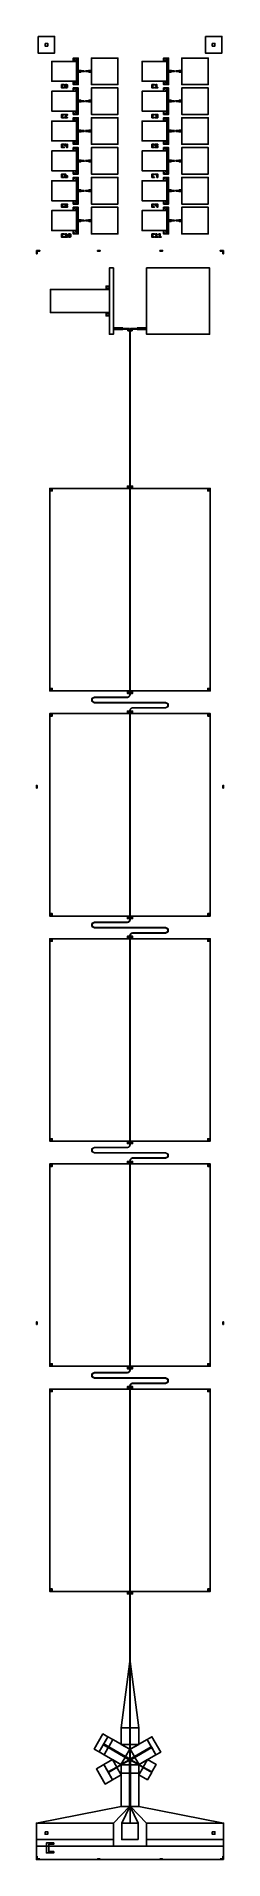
# Model space of a CAD drawing. Extents: x -100 to 5550, y -100 to 54850.
import ezdxf

# ---------------------------------------------------------------- set-up
doc = ezdxf.new("R2010")
doc.units = 0

# ---------------------------------------------------------------- blocks, each defined once
blk = doc.blocks.new('C')
for points in [[(-50, 54850), (-50, 54350), (450, 54350), (450, 54850), (-50, 54850)], [(160, 54640), (160, 54560), (240, 54560), (240, 54640), (160, 54640)], [(5000, 54850), (5000, 54350), (5500, 54350), (5500, 54850), (5000, 54850)], [(5210, 54640), (5210, 54560), (5290, 54560), (5290, 54640), (5210, 54640)], [(1112, 54100), (362, 54100), (362, 53500), (1112, 53500), (1112, 54100)], [(362, 54100), (362, 54090), (372, 54090), (372, 54100), (362, 54100)], [(362, 54090), (364, 54095), (368, 54099), (372, 54100), (372, 54095), (370, 54094), (368, 54092), (368, 54090), (362, 54090)], [(368, 54090), (368, 54092), (370, 54094), (372, 54095), (372, 54090), (372, 54090), (372, 54090), (372, 54090), (368, 54090)], [(1112, 54100), (1112, 54200), (1012, 54200), (1012, 54100), (1112, 54100)], [(1112, 54200), (1099, 54150), (1062, 54113), (1012, 54100), (1012, 54150), (1038, 54157), (1056, 54175), (1062, 54200), (1112, 54200)], [(1062, 54200), (1056, 54175), (1038, 54157), (1012, 54150), (1012, 54200), (1012, 54200), (1012, 54200), (1012, 54200), (1062, 54200)], [(1162, 54200), (1112, 54200), (1112, 53400), (1162, 53400), (1162, 54200)], [(1112, 54200), (1112, 54190), (1122, 54190), (1122, 54200), (1112, 54200)], [(1112, 54190), (1114, 54195), (1118, 54199), (1122, 54200), (1122, 54195), (1120, 54194), (1118, 54192), (1118, 54190), (1112, 54190)], [(1118, 54190), (1118, 54192), (1120, 54194), (1122, 54195), (1122, 54190), (1122, 54190), (1122, 54190), (1122, 54190), (1118, 54190)], [(1152, 54200), (1152, 54190), (1162, 54190), (1162, 54200), (1152, 54200)], [(1162, 54190), (1161, 54195), (1158, 54199), (1152, 54200), (1152, 54195), (1155, 54194), (1157, 54192), (1158, 54190), (1162, 54190)], [(1158, 54190), (1157, 54192), (1155, 54194), (1152, 54195), (1152, 54190), (1152, 54190), (1152, 54190), (1152, 54190), (1158, 54190)], [(1562, 53400), (2362, 53400), (2362, 54200), (1562, 54200), (1562, 53400)], [(1562, 54200), (1562, 54190), (1572, 54190), (1572, 54200), (1562, 54200)], [(1562, 54190), (1564, 54195), (1568, 54199), (1572, 54200), (1572, 54195), (1570, 54194), (1568, 54192), (1568, 54190), (1562, 54190)], [(1568, 54190), (1568, 54192), (1570, 54194), (1572, 54195), (1572, 54190), (1572, 54190), (1572, 54190), (1572, 54190), (1568, 54190)], [(2352, 54200), (2352, 54190), (2362, 54190), (2362, 54200), (2352, 54200)], [(2362, 54190), (2361, 54195), (2358, 54199), (2352, 54200), (2352, 54195), (2355, 54194), (2357, 54192), (2358, 54190), (2362, 54190)], [(2358, 54190), (2357, 54192), (2355, 54194), (2352, 54195), (2352, 54190), (2352, 54190), (2352, 54190), (2352, 54190), (2358, 54190)], [(3838, 54100), (3088, 54100), (3088, 53500), (3838, 53500), (3838, 54100)], [(3088, 54100), (3088, 54090), (3098, 54090), (3098, 54100), (3088, 54100)], [(3088, 54090), (3089, 54095), (3092, 54099), (3098, 54100), (3098, 54095), (3095, 54094), (3093, 54092), (3092, 54090), (3088, 54090)], [(3092, 54090), (3093, 54092), (3095, 54094), (3098, 54095), (3098, 54090), (3098, 54090), (3098, 54090), (3098, 54090), (3092, 54090)], [(3838, 54100), (3838, 54200), (3738, 54200), (3738, 54100), (3838, 54100)], [(3838, 54200), (3824, 54150), (3788, 54113), (3738, 54100), (3738, 54150), (3762, 54157), (3781, 54175), (3788, 54200), (3838, 54200)], [(3788, 54200), (3781, 54175), (3762, 54157), (3738, 54150), (3738, 54200), (3738, 54200), (3738, 54200), (3738, 54200), (3788, 54200)], [(3888, 54200), (3838, 54200), (3838, 53400), (3888, 53400), (3888, 54200)], [(3838, 54200), (3838, 54190), (3848, 54190), (3848, 54200), (3838, 54200)], [(3838, 54190), (3839, 54195), (3842, 54199), (3848, 54200), (3848, 54195), (3845, 54194), (3843, 54192), (3842, 54190), (3838, 54190)], [(3842, 54190), (3843, 54192), (3845, 54194), (3848, 54195), (3848, 54190), (3848, 54190), (3848, 54190), (3848, 54190), (3842, 54190)], [(3878, 54200), (3878, 54190), (3888, 54190), (3888, 54200), (3878, 54200)], [(3888, 54190), (3886, 54195), (3882, 54199), (3878, 54200), (3878, 54195), (3880, 54194), (3882, 54192), (3882, 54190), (3888, 54190)], [(3882, 54190), (3882, 54192), (3880, 54194), (3878, 54195), (3878, 54190), (3878, 54190), (3878, 54190), (3878, 54190), (3882, 54190)], [(4288, 53400), (5088, 53400), (5088, 54200), (4288, 54200), (4288, 53400)], [(4288, 54200), (4288, 54190), (4298, 54190), (4298, 54200), (4288, 54200)], [(4288, 54190), (4289, 54195), (4292, 54199), (4298, 54200), (4298, 54195), (4295, 54194), (4293, 54192), (4292, 54190), (4288, 54190)], [(4292, 54190), (4293, 54192), (4295, 54194), (4298, 54195), (4298, 54190), (4298, 54190), (4298, 54190), (4298, 54190), (4292, 54190)], [(5078, 54200), (5078, 54190), (5088, 54190), (5088, 54200), (5078, 54200)], [(5088, 54190), (5086, 54195), (5082, 54199), (5078, 54200), (5078, 54195), (5080, 54194), (5082, 54192), (5082, 54190), (5088, 54190)], [(5082, 54190), (5082, 54192), (5080, 54194), (5078, 54195), (5078, 54190), (5078, 54190), (5078, 54190), (5078, 54190), (5082, 54190)], [(372, 53500), (372, 53510), (362, 53510), (362, 53500), (372, 53500)], [(362, 53510), (364, 53505), (368, 53501), (372, 53500), (372, 53505), (370, 53506), (368, 53508), (368, 53510), (362, 53510)], [(368, 53510), (368, 53508), (370, 53506), (372, 53505), (372, 53510), (372, 53510), (372, 53510), (372, 53510), (368, 53510)], [(662, 53300), (662, 53400), (738, 53400), (738, 53388), (688, 53388), (688, 53312), (738, 53312), (738, 53300), (662, 53300), (662, 53300)], [(762, 53312), (788, 53300), (788, 53400), (762, 53388), (762, 53312)], [(788, 53300), (812, 53300), (838, 53312), (838, 53388), (812, 53400), (788, 53400), (788, 53388), (812, 53388), (812, 53312), (788, 53312), (788, 53300)], [(788, 53312), (800, 53312), (812, 53381), (812, 53388), (800, 53388), (788, 53319), (788, 53312)], [(1012, 53500), (1012, 53400), (1112, 53400), (1112, 53500), (1012, 53500)], [(1112, 53400), (1099, 53450), (1062, 53487), (1012, 53500), (1012, 53450), (1038, 53443), (1056, 53425), (1062, 53400), (1112, 53400)], [(1062, 53400), (1056, 53425), (1038, 53443), (1012, 53450), (1012, 53400), (1012, 53400), (1012, 53400), (1012, 53400), (1062, 53400)], [(1122, 53400), (1122, 53410), (1112, 53410), (1112, 53400), (1122, 53400)], [(1112, 53410), (1114, 53405), (1118, 53401), (1122, 53400), (1122, 53405), (1120, 53406), (1118, 53408), (1118, 53410), (1112, 53410)], [(1118, 53410), (1118, 53408), (1120, 53406), (1122, 53405), (1122, 53410), (1122, 53410), (1122, 53410), (1122, 53410), (1118, 53410)], [(1162, 53400), (1162, 53410), (1152, 53410), (1152, 53400), (1162, 53400)], [(1162, 53410), (1161, 53405), (1158, 53401), (1152, 53400), (1152, 53405), (1155, 53406), (1157, 53408), (1158, 53410), (1162, 53410)], [(1158, 53410), (1157, 53408), (1155, 53406), (1152, 53405), (1152, 53410), (1152, 53410), (1152, 53410), (1152, 53410), (1158, 53410)], [(1168, 53825), (1168, 53830), (1162, 53830), (1162, 53825), (1168, 53825)], [(1162, 53830), (1163, 53828), (1165, 53826), (1168, 53825), (1168, 53828), (1166, 53828), (1165, 53829), (1165, 53830), (1162, 53830)], [(1243, 53825), (1162, 53825), (1162, 53775), (1243, 53775), (1243, 53825)], [(1162, 53775), (1162, 53770), (1168, 53770), (1168, 53775), (1162, 53775)], [(1162, 53770), (1163, 53772), (1165, 53774), (1168, 53775), (1168, 53772), (1166, 53772), (1165, 53771), (1165, 53770), (1162, 53770)], [(1165, 53830), (1165, 53829), (1166, 53828), (1168, 53828), (1168, 53830), (1168, 53830), (1168, 53830), (1168, 53830), (1165, 53830)], [(1165, 53770), (1165, 53771), (1166, 53772), (1168, 53772), (1168, 53770), (1168, 53770), (1168, 53770), (1168, 53770), (1165, 53770)], [(1233, 53825), (1233, 53815), (1243, 53815), (1243, 53825), (1233, 53825)], [(1243, 53815), (1242, 53820), (1238, 53824), (1233, 53825), (1233, 53820), (1236, 53819), (1237, 53818), (1238, 53815), (1243, 53815)], [(1238, 53815), (1237, 53818), (1236, 53819), (1233, 53820), (1233, 53815), (1233, 53815), (1233, 53815), (1233, 53815), (1238, 53815)], [(1243, 53775), (1243, 53785), (1233, 53785), (1233, 53775), (1243, 53775)], [(1243, 53785), (1242, 53780), (1238, 53776), (1233, 53775), (1233, 53780), (1236, 53781), (1237, 53782), (1238, 53785), (1243, 53785)], [(1238, 53785), (1237, 53782), (1236, 53781), (1233, 53780), (1233, 53785), (1233, 53785), (1233, 53785), (1233, 53785), (1238, 53785)], [(1248, 53811), (1248, 53816), (1243, 53816), (1243, 53811), (1248, 53811)], [(1243, 53816), (1244, 53814), (1246, 53812), (1248, 53811), (1248, 53814), (1247, 53814), (1246, 53815), (1246, 53816), (1243, 53816)], [(1343, 53811), (1243, 53811), (1243, 53789), (1343, 53789), (1343, 53811)], [(1243, 53789), (1243, 53784), (1248, 53784), (1248, 53789), (1243, 53789)], [(1243, 53784), (1244, 53786), (1246, 53788), (1248, 53789), (1248, 53786), (1247, 53786), (1246, 53785), (1246, 53784), (1243, 53784)], [(1246, 53816), (1246, 53815), (1247, 53814), (1248, 53814), (1248, 53816), (1248, 53816), (1248, 53816), (1248, 53816), (1246, 53816)], [(1246, 53784), (1246, 53785), (1247, 53786), (1248, 53786), (1248, 53784), (1248, 53784), (1248, 53784), (1248, 53784), (1246, 53784)], [(1338, 53808), (1333, 53808), (1333, 53792), (1338, 53792), (1338, 53808)], [(1343, 53802), (1338, 53802), (1338, 53798), (1343, 53798), (1343, 53802)], [(1382, 53789), (1482, 53789), (1482, 53811), (1382, 53811), (1382, 53789)], [(1382, 53798), (1387, 53798), (1387, 53802), (1382, 53802), (1382, 53798)], [(1387, 53792), (1392, 53792), (1392, 53808), (1387, 53808), (1387, 53792)], [(1482, 53811), (1482, 53816), (1477, 53816), (1477, 53811), (1482, 53811)], [(1482, 53816), (1481, 53814), (1480, 53812), (1477, 53811), (1477, 53814), (1478, 53814), (1479, 53815), (1480, 53816), (1482, 53816)], [(1480, 53816), (1479, 53815), (1478, 53814), (1477, 53814), (1477, 53816), (1477, 53816), (1477, 53816), (1477, 53816), (1480, 53816)], [(1477, 53789), (1477, 53784), (1482, 53784), (1482, 53789), (1477, 53789)], [(1482, 53784), (1481, 53786), (1480, 53788), (1477, 53789), (1477, 53786), (1478, 53786), (1479, 53785), (1480, 53784), (1482, 53784)], [(1480, 53784), (1479, 53785), (1478, 53786), (1477, 53786), (1477, 53784), (1477, 53784), (1477, 53784), (1477, 53784), (1480, 53784)], [(1482, 53775), (1562, 53775), (1562, 53825), (1482, 53825), (1482, 53775)], [(1482, 53825), (1482, 53820), (1487, 53820), (1487, 53825), (1482, 53825)], [(1482, 53820), (1483, 53822), (1484, 53824), (1487, 53825), (1487, 53822), (1486, 53822), (1485, 53821), (1484, 53820), (1482, 53820)], [(1487, 53775), (1487, 53780), (1482, 53780), (1482, 53775), (1487, 53775)], [(1482, 53780), (1483, 53778), (1484, 53776), (1487, 53775), (1487, 53778), (1486, 53778), (1485, 53779), (1484, 53780), (1482, 53780)], [(1484, 53820), (1485, 53821), (1486, 53822), (1487, 53822), (1487, 53820), (1487, 53820), (1487, 53820), (1487, 53820), (1484, 53820)], [(1484, 53780), (1485, 53779), (1486, 53778), (1487, 53778), (1487, 53780), (1487, 53780), (1487, 53780), (1487, 53780), (1484, 53780)], [(1562, 53825), (1562, 53830), (1558, 53830), (1558, 53825), (1562, 53825)], [(1562, 53830), (1562, 53828), (1560, 53826), (1558, 53825), (1558, 53828), (1559, 53828), (1560, 53829), (1560, 53830), (1562, 53830)], [(1560, 53830), (1560, 53829), (1559, 53828), (1558, 53828), (1558, 53830), (1558, 53830), (1558, 53830), (1558, 53830), (1560, 53830)], [(1558, 53775), (1558, 53770), (1562, 53770), (1562, 53775), (1558, 53775)], [(1562, 53770), (1562, 53772), (1560, 53774), (1558, 53775), (1558, 53772), (1559, 53772), (1560, 53771), (1560, 53770), (1562, 53770)], [(1560, 53770), (1560, 53771), (1559, 53772), (1558, 53772), (1558, 53770), (1558, 53770), (1558, 53770), (1558, 53770), (1560, 53770)], [(1572, 53400), (1572, 53410), (1562, 53410), (1562, 53400), (1572, 53400)], [(1562, 53410), (1564, 53405), (1568, 53401), (1572, 53400), (1572, 53405), (1570, 53406), (1568, 53408), (1568, 53410), (1562, 53410)], [(1568, 53410), (1568, 53408), (1570, 53406), (1572, 53405), (1572, 53410), (1572, 53410), (1572, 53410), (1572, 53410), (1568, 53410)], [(2362, 53400), (2362, 53410), (2352, 53410), (2352, 53400), (2362, 53400)], [(2362, 53410), (2361, 53405), (2358, 53401), (2352, 53400), (2352, 53405), (2355, 53406), (2357, 53408), (2358, 53410), (2362, 53410)], [(2358, 53410), (2357, 53408), (2355, 53406), (2352, 53405), (2352, 53410), (2352, 53410), (2352, 53410), (2352, 53410), (2358, 53410)], [(3098, 53500), (3098, 53510), (3088, 53510), (3088, 53500), (3098, 53500)], [(3088, 53510), (3089, 53505), (3092, 53501), (3098, 53500), (3098, 53505), (3095, 53506), (3093, 53508), (3092, 53510), (3088, 53510)], [(3092, 53510), (3093, 53508), (3095, 53506), (3098, 53505), (3098, 53510), (3098, 53510), (3098, 53510), (3098, 53510), (3092, 53510)], [(3388, 53300), (3388, 53400), (3462, 53400), (3462, 53388), (3412, 53388), (3412, 53312), (3462, 53312), (3462, 53300), (3388, 53300), (3388, 53300)], [(3488, 53300), (3562, 53300), (3562, 53312), (3538, 53312), (3538, 53400), (3512, 53400), (3488, 53388), (3488, 53375), (3512, 53375), (3512, 53312), (3488, 53312), (3488, 53300), (3488, 53300)], [(3738, 53500), (3738, 53400), (3838, 53400), (3838, 53500), (3738, 53500)], [(3838, 53400), (3824, 53450), (3788, 53487), (3738, 53500), (3738, 53450), (3762, 53443), (3781, 53425), (3788, 53400), (3838, 53400)], [(3788, 53400), (3781, 53425), (3762, 53443), (3738, 53450), (3738, 53400), (3738, 53400), (3738, 53400), (3738, 53400), (3788, 53400)], [(3848, 53400), (3848, 53410), (3838, 53410), (3838, 53400), (3848, 53400)], [(3838, 53410), (3839, 53405), (3842, 53401), (3848, 53400), (3848, 53405), (3845, 53406), (3843, 53408), (3842, 53410), (3838, 53410)], [(3842, 53410), (3843, 53408), (3845, 53406), (3848, 53405), (3848, 53410), (3848, 53410), (3848, 53410), (3848, 53410), (3842, 53410)], [(3888, 53400), (3888, 53410), (3878, 53410), (3878, 53400), (3888, 53400)], [(3888, 53410), (3886, 53405), (3882, 53401), (3878, 53400), (3878, 53405), (3880, 53406), (3882, 53408), (3882, 53410), (3888, 53410)], [(3882, 53410), (3882, 53408), (3880, 53406), (3878, 53405), (3878, 53410), (3878, 53410), (3878, 53410), (3878, 53410), (3882, 53410)], [(3892, 53825), (3892, 53830), (3888, 53830), (3888, 53825), (3892, 53825)], [(3888, 53830), (3888, 53828), (3890, 53826), (3892, 53825), (3892, 53828), (3891, 53828), (3890, 53829), (3890, 53830), (3888, 53830)], [(3968, 53825), (3888, 53825), (3888, 53775), (3968, 53775), (3968, 53825)], [(3888, 53775), (3888, 53770), (3892, 53770), (3892, 53775), (3888, 53775)], [(3888, 53770), (3888, 53772), (3890, 53774), (3892, 53775), (3892, 53772), (3891, 53772), (3890, 53771), (3890, 53770), (3888, 53770)], [(3890, 53830), (3890, 53829), (3891, 53828), (3892, 53828), (3892, 53830), (3892, 53830), (3892, 53830), (3892, 53830), (3890, 53830)], [(3890, 53770), (3890, 53771), (3891, 53772), (3892, 53772), (3892, 53770), (3892, 53770), (3892, 53770), (3892, 53770), (3890, 53770)], [(3958, 53825), (3958, 53815), (3968, 53815), (3968, 53825), (3958, 53825)], [(3968, 53815), (3967, 53820), (3963, 53824), (3958, 53825), (3958, 53820), (3960, 53819), (3962, 53818), (3963, 53815), (3968, 53815)], [(3963, 53815), (3962, 53818), (3960, 53819), (3958, 53820), (3958, 53815), (3958, 53815), (3958, 53815), (3958, 53815), (3963, 53815)], [(3968, 53775), (3968, 53785), (3958, 53785), (3958, 53775), (3968, 53775)], [(3968, 53785), (3967, 53780), (3963, 53776), (3958, 53775), (3958, 53780), (3960, 53781), (3962, 53782), (3963, 53785), (3968, 53785)], [(3963, 53785), (3962, 53782), (3960, 53781), (3958, 53780), (3958, 53785), (3958, 53785), (3958, 53785), (3958, 53785), (3963, 53785)], [(3973, 53811), (3973, 53816), (3968, 53816), (3968, 53811), (3973, 53811)], [(3968, 53816), (3969, 53814), (3970, 53812), (3973, 53811), (3973, 53814), (3972, 53814), (3971, 53815), (3970, 53816), (3968, 53816)], [(4068, 53811), (3968, 53811), (3968, 53789), (4068, 53789), (4068, 53811)], [(3968, 53789), (3968, 53784), (3973, 53784), (3973, 53789), (3968, 53789)], [(3968, 53784), (3969, 53786), (3970, 53788), (3973, 53789), (3973, 53786), (3972, 53786), (3971, 53785), (3970, 53784), (3968, 53784)], [(3970, 53816), (3971, 53815), (3972, 53814), (3973, 53814), (3973, 53816), (3973, 53816), (3973, 53816), (3973, 53816), (3970, 53816)], [(3970, 53784), (3971, 53785), (3972, 53786), (3973, 53786), (3973, 53784), (3973, 53784), (3973, 53784), (3973, 53784), (3970, 53784)], [(4063, 53808), (4058, 53808), (4058, 53792), (4063, 53792), (4063, 53808)], [(4068, 53802), (4063, 53802), (4063, 53798), (4068, 53798), (4068, 53802)], [(4107, 53789), (4207, 53789), (4207, 53811), (4107, 53811), (4107, 53789)], [(4107, 53798), (4112, 53798), (4112, 53802), (4107, 53802), (4107, 53798)], [(4112, 53792), (4117, 53792), (4117, 53808), (4112, 53808), (4112, 53792)], [(4207, 53811), (4207, 53816), (4202, 53816), (4202, 53811), (4207, 53811)], [(4207, 53816), (4206, 53814), (4204, 53812), (4202, 53811), (4202, 53814), (4203, 53814), (4204, 53815), (4204, 53816), (4207, 53816)], [(4204, 53816), (4204, 53815), (4203, 53814), (4202, 53814), (4202, 53816), (4202, 53816), (4202, 53816), (4202, 53816), (4204, 53816)], [(4202, 53789), (4202, 53784), (4207, 53784), (4207, 53789), (4202, 53789)], [(4207, 53784), (4206, 53786), (4204, 53788), (4202, 53789), (4202, 53786), (4203, 53786), (4204, 53785), (4204, 53784), (4207, 53784)], [(4204, 53784), (4204, 53785), (4203, 53786), (4202, 53786), (4202, 53784), (4202, 53784), (4202, 53784), (4202, 53784), (4204, 53784)], [(4207, 53775), (4288, 53775), (4288, 53825), (4207, 53825), (4207, 53775)], [(4207, 53825), (4207, 53820), (4212, 53820), (4212, 53825), (4207, 53825)], [(4207, 53820), (4208, 53822), (4210, 53824), (4212, 53825), (4212, 53822), (4211, 53822), (4210, 53821), (4210, 53820), (4207, 53820)], [(4212, 53775), (4212, 53780), (4207, 53780), (4207, 53775), (4212, 53775)], [(4207, 53780), (4208, 53778), (4210, 53776), (4212, 53775), (4212, 53778), (4211, 53778), (4210, 53779), (4210, 53780), (4207, 53780)], [(4210, 53820), (4210, 53821), (4211, 53822), (4212, 53822), (4212, 53820), (4212, 53820), (4212, 53820), (4212, 53820), (4210, 53820)], [(4210, 53780), (4210, 53779), (4211, 53778), (4212, 53778), (4212, 53780), (4212, 53780), (4212, 53780), (4212, 53780), (4210, 53780)], [(4288, 53825), (4288, 53830), (4282, 53830), (4282, 53825), (4288, 53825)], [(4288, 53830), (4287, 53828), (4285, 53826), (4282, 53825), (4282, 53828), (4284, 53828), (4285, 53829), (4285, 53830), (4288, 53830)], [(4285, 53830), (4285, 53829), (4284, 53828), (4282, 53828), (4282, 53830), (4282, 53830), (4282, 53830), (4282, 53830), (4285, 53830)], [(4282, 53775), (4282, 53770), (4288, 53770), (4288, 53775), (4282, 53775)], [(4288, 53770), (4287, 53772), (4285, 53774), (4282, 53775), (4282, 53772), (4284, 53772), (4285, 53771), (4285, 53770), (4288, 53770)], [(4285, 53770), (4285, 53771), (4284, 53772), (4282, 53772), (4282, 53770), (4282, 53770), (4282, 53770), (4282, 53770), (4285, 53770)], [(4298, 53400), (4298, 53410), (4288, 53410), (4288, 53400), (4298, 53400)], [(4288, 53410), (4289, 53405), (4292, 53401), (4298, 53400), (4298, 53405), (4295, 53406), (4293, 53408), (4292, 53410), (4288, 53410)], [(4292, 53410), (4293, 53408), (4295, 53406), (4298, 53405), (4298, 53410), (4298, 53410), (4298, 53410), (4298, 53410), (4292, 53410)], [(5088, 53400), (5088, 53410), (5078, 53410), (5078, 53400), (5088, 53400)], [(5088, 53410), (5086, 53405), (5082, 53401), (5078, 53400), (5078, 53405), (5080, 53406), (5082, 53408), (5082, 53410), (5088, 53410)], [(5082, 53410), (5082, 53408), (5080, 53406), (5078, 53405), (5078, 53410), (5078, 53410), (5078, 53410), (5078, 53410), (5082, 53410)], [(1112, 53200), (362, 53200), (362, 52600), (1112, 52600), (1112, 53200)], [(362, 53200), (362, 53190), (372, 53190), (372, 53200), (362, 53200)], [(362, 53190), (364, 53195), (368, 53199), (372, 53200), (372, 53195), (370, 53194), (368, 53192), (368, 53190), (362, 53190)], [(368, 53190), (368, 53192), (370, 53194), (372, 53195), (372, 53190), (372, 53190), (372, 53190), (372, 53190), (368, 53190)], [(1112, 53200), (1112, 53300), (1012, 53300), (1012, 53200), (1112, 53200)], [(1112, 53300), (1099, 53250), (1062, 53213), (1012, 53200), (1012, 53250), (1038, 53257), (1056, 53275), (1062, 53300), (1112, 53300)], [(1062, 53300), (1056, 53275), (1038, 53257), (1012, 53250), (1012, 53300), (1012, 53300), (1012, 53300), (1012, 53300), (1062, 53300)], [(1162, 53300), (1112, 53300), (1112, 52500), (1162, 52500), (1162, 53300)], [(1112, 53300), (1112, 53290), (1122, 53290), (1122, 53300), (1112, 53300)], [(1112, 53290), (1114, 53295), (1118, 53299), (1122, 53300), (1122, 53295), (1120, 53294), (1118, 53292), (1118, 53290), (1112, 53290)], [(1118, 53290), (1118, 53292), (1120, 53294), (1122, 53295), (1122, 53290), (1122, 53290), (1122, 53290), (1122, 53290), (1118, 53290)], [(1152, 53300), (1152, 53290), (1162, 53290), (1162, 53300), (1152, 53300)], [(1162, 53290), (1161, 53295), (1158, 53299), (1152, 53300), (1152, 53295), (1155, 53294), (1157, 53292), (1158, 53290), (1162, 53290)], [(1158, 53290), (1157, 53292), (1155, 53294), (1152, 53295), (1152, 53290), (1152, 53290), (1152, 53290), (1152, 53290), (1158, 53290)], [(1168, 52925), (1168, 52930), (1162, 52930), (1162, 52925), (1168, 52925)], [(1162, 52930), (1163, 52928), (1165, 52926), (1168, 52925), (1168, 52928), (1166, 52928), (1165, 52929), (1165, 52930), (1162, 52930)], [(1243, 52925), (1162, 52925), (1162, 52875), (1243, 52875), (1243, 52925)], [(1162, 52875), (1162, 52870), (1168, 52870), (1168, 52875), (1162, 52875)], [(1162, 52870), (1163, 52872), (1165, 52874), (1168, 52875), (1168, 52872), (1166, 52872), (1165, 52871), (1165, 52870), (1162, 52870)], [(1165, 52930), (1165, 52929), (1166, 52928), (1168, 52928), (1168, 52930), (1168, 52930), (1168, 52930), (1168, 52930), (1165, 52930)], [(1165, 52870), (1165, 52871), (1166, 52872), (1168, 52872), (1168, 52870), (1168, 52870), (1168, 52870), (1168, 52870), (1165, 52870)], [(1233, 52925), (1233, 52915), (1243, 52915), (1243, 52925), (1233, 52925)], [(1243, 52915), (1242, 52920), (1238, 52924), (1233, 52925), (1233, 52920), (1236, 52919), (1237, 52918), (1238, 52915), (1243, 52915)], [(1238, 52915), (1237, 52918), (1236, 52919), (1233, 52920), (1233, 52915), (1233, 52915), (1233, 52915), (1233, 52915), (1238, 52915)], [(1243, 52875), (1243, 52885), (1233, 52885), (1233, 52875), (1243, 52875)], [(1243, 52885), (1242, 52880), (1238, 52876), (1233, 52875), (1233, 52880), (1236, 52881), (1237, 52882), (1238, 52885), (1243, 52885)], [(1238, 52885), (1237, 52882), (1236, 52881), (1233, 52880), (1233, 52885), (1233, 52885), (1233, 52885), (1233, 52885), (1238, 52885)], [(1248, 52911), (1248, 52916), (1243, 52916), (1243, 52911), (1248, 52911)], [(1243, 52916), (1244, 52914), (1246, 52912), (1248, 52911), (1248, 52914), (1247, 52914), (1246, 52915), (1246, 52916), (1243, 52916)], [(1343, 52911), (1243, 52911), (1243, 52889), (1343, 52889), (1343, 52911)], [(1243, 52889), (1243, 52884), (1248, 52884), (1248, 52889), (1243, 52889)], [(1243, 52884), (1244, 52886), (1246, 52888), (1248, 52889), (1248, 52886), (1247, 52886), (1246, 52885), (1246, 52884), (1243, 52884)], [(1246, 52916), (1246, 52915), (1247, 52914), (1248, 52914), (1248, 52916), (1248, 52916), (1248, 52916), (1248, 52916), (1246, 52916)], [(1246, 52884), (1246, 52885), (1247, 52886), (1248, 52886), (1248, 52884), (1248, 52884), (1248, 52884), (1248, 52884), (1246, 52884)], [(1338, 52908), (1333, 52908), (1333, 52892), (1338, 52892), (1338, 52908)], [(1343, 52902), (1338, 52902), (1338, 52898), (1343, 52898), (1343, 52902)], [(1382, 52889), (1482, 52889), (1482, 52911), (1382, 52911), (1382, 52889)], [(1382, 52898), (1387, 52898), (1387, 52902), (1382, 52902), (1382, 52898)], [(1387, 52892), (1392, 52892), (1392, 52908), (1387, 52908), (1387, 52892)], [(1482, 52911), (1482, 52916), (1477, 52916), (1477, 52911), (1482, 52911)], [(1482, 52916), (1481, 52914), (1480, 52912), (1477, 52911), (1477, 52914), (1478, 52914), (1479, 52915), (1480, 52916), (1482, 52916)], [(1480, 52916), (1479, 52915), (1478, 52914), (1477, 52914), (1477, 52916), (1477, 52916), (1477, 52916), (1477, 52916), (1480, 52916)], [(1477, 52889), (1477, 52884), (1482, 52884), (1482, 52889), (1477, 52889)], [(1482, 52884), (1481, 52886), (1480, 52888), (1477, 52889), (1477, 52886), (1478, 52886), (1479, 52885), (1480, 52884), (1482, 52884)], [(1480, 52884), (1479, 52885), (1478, 52886), (1477, 52886), (1477, 52884), (1477, 52884), (1477, 52884), (1477, 52884), (1480, 52884)], [(1482, 52875), (1562, 52875), (1562, 52925), (1482, 52925), (1482, 52875)], [(1482, 52925), (1482, 52920), (1487, 52920), (1487, 52925), (1482, 52925)], [(1482, 52920), (1483, 52922), (1484, 52924), (1487, 52925), (1487, 52922), (1486, 52922), (1485, 52921), (1484, 52920), (1482, 52920)], [(1487, 52875), (1487, 52880), (1482, 52880), (1482, 52875), (1487, 52875)], [(1482, 52880), (1483, 52878), (1484, 52876), (1487, 52875), (1487, 52878), (1486, 52878), (1485, 52879), (1484, 52880), (1482, 52880)], [(1484, 52920), (1485, 52921), (1486, 52922), (1487, 52922), (1487, 52920), (1487, 52920), (1487, 52920), (1487, 52920), (1484, 52920)], [(1484, 52880), (1485, 52879), (1486, 52878), (1487, 52878), (1487, 52880), (1487, 52880), (1487, 52880), (1487, 52880), (1484, 52880)], [(1562, 52925), (1562, 52930), (1558, 52930), (1558, 52925), (1562, 52925)], [(1562, 52930), (1562, 52928), (1560, 52926), (1558, 52925), (1558, 52928), (1559, 52928), (1560, 52929), (1560, 52930), (1562, 52930)], [(1560, 52930), (1560, 52929), (1559, 52928), (1558, 52928), (1558, 52930), (1558, 52930), (1558, 52930), (1558, 52930), (1560, 52930)], [(1558, 52875), (1558, 52870), (1562, 52870), (1562, 52875), (1558, 52875)], [(1562, 52870), (1562, 52872), (1560, 52874), (1558, 52875), (1558, 52872), (1559, 52872), (1560, 52871), (1560, 52870), (1562, 52870)], [(1560, 52870), (1560, 52871), (1559, 52872), (1558, 52872), (1558, 52870), (1558, 52870), (1558, 52870), (1558, 52870), (1560, 52870)], [(1562, 52500), (2362, 52500), (2362, 53300), (1562, 53300), (1562, 52500)], [(1562, 53300), (1562, 53290), (1572, 53290), (1572, 53300), (1562, 53300)], [(1562, 53290), (1564, 53295), (1568, 53299), (1572, 53300), (1572, 53295), (1570, 53294), (1568, 53292), (1568, 53290), (1562, 53290)], [(1568, 53290), (1568, 53292), (1570, 53294), (1572, 53295), (1572, 53290), (1572, 53290), (1572, 53290), (1572, 53290), (1568, 53290)], [(2352, 53300), (2352, 53290), (2362, 53290), (2362, 53300), (2352, 53300)], [(2362, 53290), (2361, 53295), (2358, 53299), (2352, 53300), (2352, 53295), (2355, 53294), (2357, 53292), (2358, 53290), (2362, 53290)], [(2358, 53290), (2357, 53292), (2355, 53294), (2352, 53295), (2352, 53290), (2352, 53290), (2352, 53290), (2352, 53290), (2358, 53290)], [(3838, 53200), (3088, 53200), (3088, 52600), (3838, 52600), (3838, 53200)], [(3088, 53200), (3088, 53190), (3098, 53190), (3098, 53200), (3088, 53200)], [(3088, 53190), (3089, 53195), (3092, 53199), (3098, 53200), (3098, 53195), (3095, 53194), (3093, 53192), (3092, 53190), (3088, 53190)], [(3092, 53190), (3093, 53192), (3095, 53194), (3098, 53195), (3098, 53190), (3098, 53190), (3098, 53190), (3098, 53190), (3092, 53190)], [(3838, 53200), (3838, 53300), (3738, 53300), (3738, 53200), (3838, 53200)], [(3838, 53300), (3824, 53250), (3788, 53213), (3738, 53200), (3738, 53250), (3762, 53257), (3781, 53275), (3788, 53300), (3838, 53300)], [(3788, 53300), (3781, 53275), (3762, 53257), (3738, 53250), (3738, 53300), (3738, 53300), (3738, 53300), (3738, 53300), (3788, 53300)], [(3888, 53300), (3838, 53300), (3838, 52500), (3888, 52500), (3888, 53300)], [(3838, 53300), (3838, 53290), (3848, 53290), (3848, 53300), (3838, 53300)], [(3838, 53290), (3839, 53295), (3842, 53299), (3848, 53300), (3848, 53295), (3845, 53294), (3843, 53292), (3842, 53290), (3838, 53290)], [(3842, 53290), (3843, 53292), (3845, 53294), (3848, 53295), (3848, 53290), (3848, 53290), (3848, 53290), (3848, 53290), (3842, 53290)], [(3878, 53300), (3878, 53290), (3888, 53290), (3888, 53300), (3878, 53300)], [(3888, 53290), (3886, 53295), (3882, 53299), (3878, 53300), (3878, 53295), (3880, 53294), (3882, 53292), (3882, 53290), (3888, 53290)], [(3882, 53290), (3882, 53292), (3880, 53294), (3878, 53295), (3878, 53290), (3878, 53290), (3878, 53290), (3878, 53290), (3882, 53290)], [(3892, 52925), (3892, 52930), (3888, 52930), (3888, 52925), (3892, 52925)], [(3888, 52930), (3888, 52928), (3890, 52926), (3892, 52925), (3892, 52928), (3891, 52928), (3890, 52929), (3890, 52930), (3888, 52930)], [(3968, 52925), (3888, 52925), (3888, 52875), (3968, 52875), (3968, 52925)], [(3888, 52875), (3888, 52870), (3892, 52870), (3892, 52875), (3888, 52875)], [(3888, 52870), (3888, 52872), (3890, 52874), (3892, 52875), (3892, 52872), (3891, 52872), (3890, 52871), (3890, 52870), (3888, 52870)], [(3890, 52930), (3890, 52929), (3891, 52928), (3892, 52928), (3892, 52930), (3892, 52930), (3892, 52930), (3892, 52930), (3890, 52930)], [(3890, 52870), (3890, 52871), (3891, 52872), (3892, 52872), (3892, 52870), (3892, 52870), (3892, 52870), (3892, 52870), (3890, 52870)], [(3958, 52925), (3958, 52915), (3968, 52915), (3968, 52925), (3958, 52925)], [(3968, 52915), (3967, 52920), (3963, 52924), (3958, 52925), (3958, 52920), (3960, 52919), (3962, 52918), (3963, 52915), (3968, 52915)], [(3963, 52915), (3962, 52918), (3960, 52919), (3958, 52920), (3958, 52915), (3958, 52915), (3958, 52915), (3958, 52915), (3963, 52915)], [(3968, 52875), (3968, 52885), (3958, 52885), (3958, 52875), (3968, 52875)], [(3968, 52885), (3967, 52880), (3963, 52876), (3958, 52875), (3958, 52880), (3960, 52881), (3962, 52882), (3963, 52885), (3968, 52885)], [(3963, 52885), (3962, 52882), (3960, 52881), (3958, 52880), (3958, 52885), (3958, 52885), (3958, 52885), (3958, 52885), (3963, 52885)], [(3973, 52911), (3973, 52916), (3968, 52916), (3968, 52911), (3973, 52911)], [(3968, 52916), (3969, 52914), (3970, 52912), (3973, 52911), (3973, 52914), (3972, 52914), (3971, 52915), (3970, 52916), (3968, 52916)], [(4068, 52911), (3968, 52911), (3968, 52889), (4068, 52889), (4068, 52911)], [(3968, 52889), (3968, 52884), (3973, 52884), (3973, 52889), (3968, 52889)], [(3968, 52884), (3969, 52886), (3970, 52888), (3973, 52889), (3973, 52886), (3972, 52886), (3971, 52885), (3970, 52884), (3968, 52884)], [(3970, 52916), (3971, 52915), (3972, 52914), (3973, 52914), (3973, 52916), (3973, 52916), (3973, 52916), (3973, 52916), (3970, 52916)], [(3970, 52884), (3971, 52885), (3972, 52886), (3973, 52886), (3973, 52884), (3973, 52884), (3973, 52884), (3973, 52884), (3970, 52884)], [(4063, 52908), (4058, 52908), (4058, 52892), (4063, 52892), (4063, 52908)], [(4068, 52902), (4063, 52902), (4063, 52898), (4068, 52898), (4068, 52902)], [(4107, 52889), (4207, 52889), (4207, 52911), (4107, 52911), (4107, 52889)], [(4107, 52898), (4112, 52898), (4112, 52902), (4107, 52902), (4107, 52898)], [(4112, 52892), (4117, 52892), (4117, 52908), (4112, 52908), (4112, 52892)], [(4207, 52911), (4207, 52916), (4202, 52916), (4202, 52911), (4207, 52911)], [(4207, 52916), (4206, 52914), (4204, 52912), (4202, 52911), (4202, 52914), (4203, 52914), (4204, 52915), (4204, 52916), (4207, 52916)], [(4204, 52916), (4204, 52915), (4203, 52914), (4202, 52914), (4202, 52916), (4202, 52916), (4202, 52916), (4202, 52916), (4204, 52916)], [(4202, 52889), (4202, 52884), (4207, 52884), (4207, 52889), (4202, 52889)], [(4207, 52884), (4206, 52886), (4204, 52888), (4202, 52889), (4202, 52886), (4203, 52886), (4204, 52885), (4204, 52884), (4207, 52884)], [(4204, 52884), (4204, 52885), (4203, 52886), (4202, 52886), (4202, 52884), (4202, 52884), (4202, 52884), (4202, 52884), (4204, 52884)], [(4207, 52875), (4288, 52875), (4288, 52925), (4207, 52925), (4207, 52875)], [(4207, 52925), (4207, 52920), (4212, 52920), (4212, 52925), (4207, 52925)], [(4207, 52920), (4208, 52922), (4210, 52924), (4212, 52925), (4212, 52922), (4211, 52922), (4210, 52921), (4210, 52920), (4207, 52920)], [(4212, 52875), (4212, 52880), (4207, 52880), (4207, 52875), (4212, 52875)], [(4207, 52880), (4208, 52878), (4210, 52876), (4212, 52875), (4212, 52878), (4211, 52878), (4210, 52879), (4210, 52880), (4207, 52880)], [(4210, 52920), (4210, 52921), (4211, 52922), (4212, 52922), (4212, 52920), (4212, 52920), (4212, 52920), (4212, 52920), (4210, 52920)], [(4210, 52880), (4210, 52879), (4211, 52878), (4212, 52878), (4212, 52880), (4212, 52880), (4212, 52880), (4212, 52880), (4210, 52880)], [(4288, 52925), (4288, 52930), (4282, 52930), (4282, 52925), (4288, 52925)], [(4288, 52930), (4287, 52928), (4285, 52926), (4282, 52925), (4282, 52928), (4284, 52928), (4285, 52929), (4285, 52930), (4288, 52930)], [(4285, 52930), (4285, 52929), (4284, 52928), (4282, 52928), (4282, 52930), (4282, 52930), (4282, 52930), (4282, 52930), (4285, 52930)], [(4282, 52875), (4282, 52870), (4288, 52870), (4288, 52875), (4282, 52875)], [(4288, 52870), (4287, 52872), (4285, 52874), (4282, 52875), (4282, 52872), (4284, 52872), (4285, 52871), (4285, 52870), (4288, 52870)], [(4285, 52870), (4285, 52871), (4284, 52872), (4282, 52872), (4282, 52870), (4282, 52870), (4282, 52870), (4282, 52870), (4285, 52870)], [(4288, 52500), (5088, 52500), (5088, 53300), (4288, 53300), (4288, 52500)], [(4288, 53300), (4288, 53290), (4298, 53290), (4298, 53300), (4288, 53300)], [(4288, 53290), (4289, 53295), (4292, 53299), (4298, 53300), (4298, 53295), (4295, 53294), (4293, 53292), (4292, 53290), (4288, 53290)], [(4292, 53290), (4293, 53292), (4295, 53294), (4298, 53295), (4298, 53290), (4298, 53290), (4298, 53290), (4298, 53290), (4292, 53290)], [(5078, 53300), (5078, 53290), (5088, 53290), (5088, 53300), (5078, 53300)], [(5088, 53290), (5086, 53295), (5082, 53299), (5078, 53300), (5078, 53295), (5080, 53294), (5082, 53292), (5082, 53290), (5088, 53290)], [(5082, 53290), (5082, 53292), (5080, 53294), (5078, 53295), (5078, 53290), (5078, 53290), (5078, 53290), (5078, 53290), (5082, 53290)], [(372, 52600), (372, 52610), (362, 52610), (362, 52600), (372, 52600)], [(362, 52610), (364, 52605), (368, 52601), (372, 52600), (372, 52605), (370, 52606), (368, 52608), (368, 52610), (362, 52610)], [(1112, 52300), (362, 52300), (362, 51700), (1112, 51700), (1112, 52300)], [(362, 52300), (362, 52290), (372, 52290), (372, 52300), (362, 52300)], [(362, 52290), (364, 52295), (368, 52299), (372, 52300), (372, 52295), (370, 52294), (368, 52292), (368, 52290), (362, 52290)], [(368, 52610), (368, 52608), (370, 52606), (372, 52605), (372, 52610), (372, 52610), (372, 52610), (372, 52610), (368, 52610)], [(368, 52290), (368, 52292), (370, 52294), (372, 52295), (372, 52290), (372, 52290), (372, 52290), (372, 52290), (368, 52290)], [(662, 52400), (662, 52500), (738, 52500), (738, 52488), (688, 52488), (688, 52412), (738, 52412), (738, 52400), (662, 52400), (662, 52400)], [(762, 52400), (838, 52400), (838, 52412), (788, 52412), (788, 52425), (838, 52475), (838, 52500), (762, 52500), (762, 52488), (812, 52488), (812, 52475), (762, 52425), (762, 52400), (762, 52400)], [(1012, 52600), (1012, 52500), (1112, 52500), (1112, 52600), (1012, 52600)], [(1112, 52500), (1099, 52550), (1062, 52587), (1012, 52600), (1012, 52550), (1038, 52543), (1056, 52525), (1062, 52500), (1112, 52500)], [(1062, 52500), (1056, 52525), (1038, 52543), (1012, 52550), (1012, 52500), (1012, 52500), (1012, 52500), (1012, 52500), (1062, 52500)], [(1112, 52300), (1112, 52400), (1012, 52400), (1012, 52300), (1112, 52300)], [(1112, 52400), (1099, 52350), (1062, 52313), (1012, 52300), (1012, 52350), (1038, 52357), (1056, 52375), (1062, 52400), (1112, 52400)], [(1062, 52400), (1056, 52375), (1038, 52357), (1012, 52350), (1012, 52400), (1012, 52400), (1012, 52400), (1012, 52400), (1062, 52400)], [(1122, 52500), (1122, 52510), (1112, 52510), (1112, 52500), (1122, 52500)], [(1112, 52510), (1114, 52505), (1118, 52501), (1122, 52500), (1122, 52505), (1120, 52506), (1118, 52508), (1118, 52510), (1112, 52510)], [(1162, 52400), (1112, 52400), (1112, 51600), (1162, 51600), (1162, 52400)], [(1112, 52400), (1112, 52390), (1122, 52390), (1122, 52400), (1112, 52400)], [(1112, 52390), (1114, 52395), (1118, 52399), (1122, 52400), (1122, 52395), (1120, 52394), (1118, 52392), (1118, 52390), (1112, 52390)], [(1118, 52510), (1118, 52508), (1120, 52506), (1122, 52505), (1122, 52510), (1122, 52510), (1122, 52510), (1122, 52510), (1118, 52510)], [(1118, 52390), (1118, 52392), (1120, 52394), (1122, 52395), (1122, 52390), (1122, 52390), (1122, 52390), (1122, 52390), (1118, 52390)], [(1162, 52500), (1162, 52510), (1152, 52510), (1152, 52500), (1162, 52500)], [(1162, 52510), (1161, 52505), (1158, 52501), (1152, 52500), (1152, 52505), (1155, 52506), (1157, 52508), (1158, 52510), (1162, 52510)], [(1158, 52510), (1157, 52508), (1155, 52506), (1152, 52505), (1152, 52510), (1152, 52510), (1152, 52510), (1152, 52510), (1158, 52510)], [(1152, 52400), (1152, 52390), (1162, 52390), (1162, 52400), (1152, 52400)], [(1162, 52390), (1161, 52395), (1158, 52399), (1152, 52400), (1152, 52395), (1155, 52394), (1157, 52392), (1158, 52390), (1162, 52390)], [(1158, 52390), (1157, 52392), (1155, 52394), (1152, 52395), (1152, 52390), (1152, 52390), (1152, 52390), (1152, 52390), (1158, 52390)], [(1572, 52500), (1572, 52510), (1562, 52510), (1562, 52500), (1572, 52500)], [(1562, 52510), (1564, 52505), (1568, 52501), (1572, 52500), (1572, 52505), (1570, 52506), (1568, 52508), (1568, 52510), (1562, 52510)], [(1562, 51600), (2362, 51600), (2362, 52400), (1562, 52400), (1562, 51600)], [(1562, 52400), (1562, 52390), (1572, 52390), (1572, 52400), (1562, 52400)], [(1562, 52390), (1564, 52395), (1568, 52399), (1572, 52400), (1572, 52395), (1570, 52394), (1568, 52392), (1568, 52390), (1562, 52390)], [(1568, 52510), (1568, 52508), (1570, 52506), (1572, 52505), (1572, 52510), (1572, 52510), (1572, 52510), (1572, 52510), (1568, 52510)], [(1568, 52390), (1568, 52392), (1570, 52394), (1572, 52395), (1572, 52390), (1572, 52390), (1572, 52390), (1572, 52390), (1568, 52390)], [(2362, 52500), (2362, 52510), (2352, 52510), (2352, 52500), (2362, 52500)], [(2362, 52510), (2361, 52505), (2358, 52501), (2352, 52500), (2352, 52505), (2355, 52506), (2357, 52508), (2358, 52510), (2362, 52510)], [(2358, 52510), (2357, 52508), (2355, 52506), (2352, 52505), (2352, 52510), (2352, 52510), (2352, 52510), (2352, 52510), (2358, 52510)], [(2352, 52400), (2352, 52390), (2362, 52390), (2362, 52400), (2352, 52400)], [(2362, 52390), (2361, 52395), (2358, 52399), (2352, 52400), (2352, 52395), (2355, 52394), (2357, 52392), (2358, 52390), (2362, 52390)], [(2358, 52390), (2357, 52392), (2355, 52394), (2352, 52395), (2352, 52390), (2352, 52390), (2352, 52390), (2352, 52390), (2358, 52390)], [(3098, 52600), (3098, 52610), (3088, 52610), (3088, 52600), (3098, 52600)], [(3088, 52610), (3089, 52605), (3092, 52601), (3098, 52600), (3098, 52605), (3095, 52606), (3093, 52608), (3092, 52610), (3088, 52610)], [(3838, 52300), (3088, 52300), (3088, 51700), (3838, 51700), (3838, 52300)], [(3088, 52300), (3088, 52290), (3098, 52290), (3098, 52300), (3088, 52300)], [(3088, 52290), (3089, 52295), (3092, 52299), (3098, 52300), (3098, 52295), (3095, 52294), (3093, 52292), (3092, 52290), (3088, 52290)], [(3092, 52610), (3093, 52608), (3095, 52606), (3098, 52605), (3098, 52610), (3098, 52610), (3098, 52610), (3098, 52610), (3092, 52610)], [(3092, 52290), (3093, 52292), (3095, 52294), (3098, 52295), (3098, 52290), (3098, 52290), (3098, 52290), (3098, 52290), (3092, 52290)], [(3388, 52400), (3388, 52500), (3462, 52500), (3462, 52488), (3412, 52488), (3412, 52412), (3462, 52412), (3462, 52400), (3388, 52400), (3388, 52400)], [(3488, 52400), (3562, 52400), (3562, 52500), (3488, 52500), (3488, 52488), (3538, 52488), (3538, 52456), (3512, 52456), (3512, 52444), (3538, 52444), (3538, 52412), (3488, 52412), (3488, 52400), (3488, 52400)], [(3738, 52600), (3738, 52500), (3838, 52500), (3838, 52600), (3738, 52600)], [(3838, 52500), (3824, 52550), (3788, 52587), (3738, 52600), (3738, 52550), (3762, 52543), (3781, 52525), (3788, 52500), (3838, 52500)], [(3788, 52500), (3781, 52525), (3762, 52543), (3738, 52550), (3738, 52500), (3738, 52500), (3738, 52500), (3738, 52500), (3788, 52500)], [(3838, 52300), (3838, 52400), (3738, 52400), (3738, 52300), (3838, 52300)], [(3838, 52400), (3824, 52350), (3788, 52313), (3738, 52300), (3738, 52350), (3762, 52357), (3781, 52375), (3788, 52400), (3838, 52400)], [(3788, 52400), (3781, 52375), (3762, 52357), (3738, 52350), (3738, 52400), (3738, 52400), (3738, 52400), (3738, 52400), (3788, 52400)], [(3848, 52500), (3848, 52510), (3838, 52510), (3838, 52500), (3848, 52500)], [(3838, 52510), (3839, 52505), (3842, 52501), (3848, 52500), (3848, 52505), (3845, 52506), (3843, 52508), (3842, 52510), (3838, 52510)], [(3888, 52400), (3838, 52400), (3838, 51600), (3888, 51600), (3888, 52400)], [(3838, 52400), (3838, 52390), (3848, 52390), (3848, 52400), (3838, 52400)], [(3838, 52390), (3839, 52395), (3842, 52399), (3848, 52400), (3848, 52395), (3845, 52394), (3843, 52392), (3842, 52390), (3838, 52390)], [(3842, 52510), (3843, 52508), (3845, 52506), (3848, 52505), (3848, 52510), (3848, 52510), (3848, 52510), (3848, 52510), (3842, 52510)], [(3842, 52390), (3843, 52392), (3845, 52394), (3848, 52395), (3848, 52390), (3848, 52390), (3848, 52390), (3848, 52390), (3842, 52390)], [(3888, 52500), (3888, 52510), (3878, 52510), (3878, 52500), (3888, 52500)], [(3888, 52510), (3886, 52505), (3882, 52501), (3878, 52500), (3878, 52505), (3880, 52506), (3882, 52508), (3882, 52510), (3888, 52510)], [(3882, 52510), (3882, 52508), (3880, 52506), (3878, 52505), (3878, 52510), (3878, 52510), (3878, 52510), (3878, 52510), (3882, 52510)], [(3878, 52400), (3878, 52390), (3888, 52390), (3888, 52400), (3878, 52400)], [(3888, 52390), (3886, 52395), (3882, 52399), (3878, 52400), (3878, 52395), (3880, 52394), (3882, 52392), (3882, 52390), (3888, 52390)], [(3882, 52390), (3882, 52392), (3880, 52394), (3878, 52395), (3878, 52390), (3878, 52390), (3878, 52390), (3878, 52390), (3882, 52390)], [(4298, 52500), (4298, 52510), (4288, 52510), (4288, 52500), (4298, 52500)], [(4288, 52510), (4289, 52505), (4292, 52501), (4298, 52500), (4298, 52505), (4295, 52506), (4293, 52508), (4292, 52510), (4288, 52510)], [(4288, 51600), (5088, 51600), (5088, 52400), (4288, 52400), (4288, 51600)], [(4288, 52400), (4288, 52390), (4298, 52390), (4298, 52400), (4288, 52400)], [(4288, 52390), (4289, 52395), (4292, 52399), (4298, 52400), (4298, 52395), (4295, 52394), (4293, 52392), (4292, 52390), (4288, 52390)], [(4292, 52510), (4293, 52508), (4295, 52506), (4298, 52505), (4298, 52510), (4298, 52510), (4298, 52510), (4298, 52510), (4292, 52510)], [(4292, 52390), (4293, 52392), (4295, 52394), (4298, 52395), (4298, 52390), (4298, 52390), (4298, 52390), (4298, 52390), (4292, 52390)], [(5088, 52500), (5088, 52510), (5078, 52510), (5078, 52500), (5088, 52500)], [(5088, 52510), (5086, 52505), (5082, 52501), (5078, 52500), (5078, 52505), (5080, 52506), (5082, 52508), (5082, 52510), (5088, 52510)], [(5082, 52510), (5082, 52508), (5080, 52506), (5078, 52505), (5078, 52510), (5078, 52510), (5078, 52510), (5078, 52510), (5082, 52510)], [(5078, 52400), (5078, 52390), (5088, 52390), (5088, 52400), (5078, 52400)], [(5088, 52390), (5086, 52395), (5082, 52399), (5078, 52400), (5078, 52395), (5080, 52394), (5082, 52392), (5082, 52390), (5088, 52390)], [(5082, 52390), (5082, 52392), (5080, 52394), (5078, 52395), (5078, 52390), (5078, 52390), (5078, 52390), (5078, 52390), (5082, 52390)], [(372, 51700), (372, 51710), (362, 51710), (362, 51700), (372, 51700)], [(362, 51710), (364, 51705), (368, 51701), (372, 51700), (372, 51705), (370, 51706), (368, 51708), (368, 51710), (362, 51710)], [(368, 51710), (368, 51708), (370, 51706), (372, 51705), (372, 51710), (372, 51710), (372, 51710), (372, 51710), (368, 51710)], [(1012, 51700), (1012, 51600), (1112, 51600), (1112, 51700), (1012, 51700)], [(1112, 51600), (1099, 51650), (1062, 51687), (1012, 51700), (1012, 51650), (1038, 51643), (1056, 51625), (1062, 51600), (1112, 51600)], [(1168, 52025), (1168, 52030), (1162, 52030), (1162, 52025), (1168, 52025)], [(1162, 52030), (1163, 52028), (1165, 52026), (1168, 52025), (1168, 52028), (1166, 52028), (1165, 52029), (1165, 52030), (1162, 52030)], [(1243, 52025), (1162, 52025), (1162, 51975), (1243, 51975), (1243, 52025)], [(1162, 51975), (1162, 51970), (1168, 51970), (1168, 51975), (1162, 51975)], [(1162, 51970), (1163, 51972), (1165, 51974), (1168, 51975), (1168, 51972), (1166, 51972), (1165, 51971), (1165, 51970), (1162, 51970)], [(1165, 52030), (1165, 52029), (1166, 52028), (1168, 52028), (1168, 52030), (1168, 52030), (1168, 52030), (1168, 52030), (1165, 52030)], [(1165, 51970), (1165, 51971), (1166, 51972), (1168, 51972), (1168, 51970), (1168, 51970), (1168, 51970), (1168, 51970), (1165, 51970)], [(1233, 52025), (1233, 52015), (1243, 52015), (1243, 52025), (1233, 52025)], [(1243, 52015), (1242, 52020), (1238, 52024), (1233, 52025), (1233, 52020), (1236, 52019), (1237, 52018), (1238, 52015), (1243, 52015)], [(1238, 52015), (1237, 52018), (1236, 52019), (1233, 52020), (1233, 52015), (1233, 52015), (1233, 52015), (1233, 52015), (1238, 52015)], [(1243, 51975), (1243, 51985), (1233, 51985), (1233, 51975), (1243, 51975)], [(1243, 51985), (1242, 51980), (1238, 51976), (1233, 51975), (1233, 51980), (1236, 51981), (1237, 51982), (1238, 51985), (1243, 51985)], [(1238, 51985), (1237, 51982), (1236, 51981), (1233, 51980), (1233, 51985), (1233, 51985), (1233, 51985), (1233, 51985), (1238, 51985)], [(1248, 52011), (1248, 52016), (1243, 52016), (1243, 52011), (1248, 52011)], [(1243, 52016), (1244, 52014), (1246, 52012), (1248, 52011), (1248, 52014), (1247, 52014), (1246, 52015), (1246, 52016), (1243, 52016)], [(1343, 52011), (1243, 52011), (1243, 51989), (1343, 51989), (1343, 52011)], [(1243, 51989), (1243, 51984), (1248, 51984), (1248, 51989), (1243, 51989)], [(1243, 51984), (1244, 51986), (1246, 51988), (1248, 51989), (1248, 51986), (1247, 51986), (1246, 51985), (1246, 51984), (1243, 51984)], [(1246, 52016), (1246, 52015), (1247, 52014), (1248, 52014), (1248, 52016), (1248, 52016), (1248, 52016), (1248, 52016), (1246, 52016)], [(1246, 51984), (1246, 51985), (1247, 51986), (1248, 51986), (1248, 51984), (1248, 51984), (1248, 51984), (1248, 51984), (1246, 51984)], [(1338, 52008), (1333, 52008), (1333, 51992), (1338, 51992), (1338, 52008)], [(1343, 52002), (1338, 52002), (1338, 51998), (1343, 51998), (1343, 52002)], [(1382, 51989), (1482, 51989), (1482, 52011), (1382, 52011), (1382, 51989)], [(1382, 51998), (1387, 51998), (1387, 52002), (1382, 52002), (1382, 51998)], [(1387, 51992), (1392, 51992), (1392, 52008), (1387, 52008), (1387, 51992)], [(1482, 52011), (1482, 52016), (1477, 52016), (1477, 52011), (1482, 52011)], [(1482, 52016), (1481, 52014), (1480, 52012), (1477, 52011), (1477, 52014), (1478, 52014), (1479, 52015), (1480, 52016), (1482, 52016)], [(1480, 52016), (1479, 52015), (1478, 52014), (1477, 52014), (1477, 52016), (1477, 52016), (1477, 52016), (1477, 52016), (1480, 52016)], [(1477, 51989), (1477, 51984), (1482, 51984), (1482, 51989), (1477, 51989)], [(1482, 51984), (1481, 51986), (1480, 51988), (1477, 51989), (1477, 51986), (1478, 51986), (1479, 51985), (1480, 51984), (1482, 51984)], [(1480, 51984), (1479, 51985), (1478, 51986), (1477, 51986), (1477, 51984), (1477, 51984), (1477, 51984), (1477, 51984), (1480, 51984)], [(1482, 51975), (1562, 51975), (1562, 52025), (1482, 52025), (1482, 51975)], [(1482, 52025), (1482, 52020), (1487, 52020), (1487, 52025), (1482, 52025)], [(1482, 52020), (1483, 52022), (1484, 52024), (1487, 52025), (1487, 52022), (1486, 52022), (1485, 52021), (1484, 52020), (1482, 52020)], [(1487, 51975), (1487, 51980), (1482, 51980), (1482, 51975), (1487, 51975)], [(1482, 51980), (1483, 51978), (1484, 51976), (1487, 51975), (1487, 51978), (1486, 51978), (1485, 51979), (1484, 51980), (1482, 51980)], [(1484, 52020), (1485, 52021), (1486, 52022), (1487, 52022), (1487, 52020), (1487, 52020), (1487, 52020), (1487, 52020), (1484, 52020)], [(1484, 51980), (1485, 51979), (1486, 51978), (1487, 51978), (1487, 51980), (1487, 51980), (1487, 51980), (1487, 51980), (1484, 51980)], [(1562, 52025), (1562, 52030), (1558, 52030), (1558, 52025), (1562, 52025)], [(1562, 52030), (1562, 52028), (1560, 52026), (1558, 52025), (1558, 52028), (1559, 52028), (1560, 52029), (1560, 52030), (1562, 52030)], [(1560, 52030), (1560, 52029), (1559, 52028), (1558, 52028), (1558, 52030), (1558, 52030), (1558, 52030), (1558, 52030), (1560, 52030)], [(1558, 51975), (1558, 51970), (1562, 51970), (1562, 51975), (1558, 51975)], [(1562, 51970), (1562, 51972), (1560, 51974), (1558, 51975), (1558, 51972), (1559, 51972), (1560, 51971), (1560, 51970), (1562, 51970)], [(1560, 51970), (1560, 51971), (1559, 51972), (1558, 51972), (1558, 51970), (1558, 51970), (1558, 51970), (1558, 51970), (1560, 51970)], [(3098, 51700), (3098, 51710), (3088, 51710), (3088, 51700), (3098, 51700)], [(3088, 51710), (3089, 51705), (3092, 51701), (3098, 51700), (3098, 51705), (3095, 51706), (3093, 51708), (3092, 51710), (3088, 51710)], [(3092, 51710), (3093, 51708), (3095, 51706), (3098, 51705), (3098, 51710), (3098, 51710), (3098, 51710), (3098, 51710), (3092, 51710)], [(3738, 51700), (3738, 51600), (3838, 51600), (3838, 51700), (3738, 51700)], [(3838, 51600), (3824, 51650), (3788, 51687), (3738, 51700), (3738, 51650), (3762, 51643), (3781, 51625), (3788, 51600), (3838, 51600)], [(3892, 52025), (3892, 52030), (3888, 52030), (3888, 52025), (3892, 52025)], [(3888, 52030), (3888, 52028), (3890, 52026), (3892, 52025), (3892, 52028), (3891, 52028), (3890, 52029), (3890, 52030), (3888, 52030)], [(3968, 52025), (3888, 52025), (3888, 51975), (3968, 51975), (3968, 52025)], [(3888, 51975), (3888, 51970), (3892, 51970), (3892, 51975), (3888, 51975)], [(3888, 51970), (3888, 51972), (3890, 51974), (3892, 51975), (3892, 51972), (3891, 51972), (3890, 51971), (3890, 51970), (3888, 51970)], [(3890, 52030), (3890, 52029), (3891, 52028), (3892, 52028), (3892, 52030), (3892, 52030), (3892, 52030), (3892, 52030), (3890, 52030)], [(3890, 51970), (3890, 51971), (3891, 51972), (3892, 51972), (3892, 51970), (3892, 51970), (3892, 51970), (3892, 51970), (3890, 51970)], [(3958, 52025), (3958, 52015), (3968, 52015), (3968, 52025), (3958, 52025)], [(3968, 52015), (3967, 52020), (3963, 52024), (3958, 52025), (3958, 52020), (3960, 52019), (3962, 52018), (3963, 52015), (3968, 52015)], [(3963, 52015), (3962, 52018), (3960, 52019), (3958, 52020), (3958, 52015), (3958, 52015), (3958, 52015), (3958, 52015), (3963, 52015)], [(3968, 51975), (3968, 51985), (3958, 51985), (3958, 51975), (3968, 51975)], [(3968, 51985), (3967, 51980), (3963, 51976), (3958, 51975), (3958, 51980), (3960, 51981), (3962, 51982), (3963, 51985), (3968, 51985)], [(3963, 51985), (3962, 51982), (3960, 51981), (3958, 51980), (3958, 51985), (3958, 51985), (3958, 51985), (3958, 51985), (3963, 51985)], [(3973, 52011), (3973, 52016), (3968, 52016), (3968, 52011), (3973, 52011)], [(3968, 52016), (3969, 52014), (3970, 52012), (3973, 52011), (3973, 52014), (3972, 52014), (3971, 52015), (3970, 52016), (3968, 52016)], [(4068, 52011), (3968, 52011), (3968, 51989), (4068, 51989), (4068, 52011)], [(3968, 51989), (3968, 51984), (3973, 51984), (3973, 51989), (3968, 51989)], [(3968, 51984), (3969, 51986), (3970, 51988), (3973, 51989), (3973, 51986), (3972, 51986), (3971, 51985), (3970, 51984), (3968, 51984)], [(3970, 52016), (3971, 52015), (3972, 52014), (3973, 52014), (3973, 52016), (3973, 52016), (3973, 52016), (3973, 52016), (3970, 52016)], [(3970, 51984), (3971, 51985), (3972, 51986), (3973, 51986), (3973, 51984), (3973, 51984), (3973, 51984), (3973, 51984), (3970, 51984)], [(4063, 52008), (4058, 52008), (4058, 51992), (4063, 51992), (4063, 52008)], [(4068, 52002), (4063, 52002), (4063, 51998), (4068, 51998), (4068, 52002)], [(4107, 51989), (4207, 51989), (4207, 52011), (4107, 52011), (4107, 51989)], [(4107, 51998), (4112, 51998), (4112, 52002), (4107, 52002), (4107, 51998)], [(4112, 51992), (4117, 51992), (4117, 52008), (4112, 52008), (4112, 51992)], [(4207, 52011), (4207, 52016), (4202, 52016), (4202, 52011), (4207, 52011)], [(4207, 52016), (4206, 52014), (4204, 52012), (4202, 52011), (4202, 52014), (4203, 52014), (4204, 52015), (4204, 52016), (4207, 52016)], [(4204, 52016), (4204, 52015), (4203, 52014), (4202, 52014), (4202, 52016), (4202, 52016), (4202, 52016), (4202, 52016), (4204, 52016)], [(4202, 51989), (4202, 51984), (4207, 51984), (4207, 51989), (4202, 51989)], [(4207, 51984), (4206, 51986), (4204, 51988), (4202, 51989), (4202, 51986), (4203, 51986), (4204, 51985), (4204, 51984), (4207, 51984)], [(4204, 51984), (4204, 51985), (4203, 51986), (4202, 51986), (4202, 51984), (4202, 51984), (4202, 51984), (4202, 51984), (4204, 51984)], [(4207, 51975), (4288, 51975), (4288, 52025), (4207, 52025), (4207, 51975)], [(4207, 52025), (4207, 52020), (4212, 52020), (4212, 52025), (4207, 52025)], [(4207, 52020), (4208, 52022), (4210, 52024), (4212, 52025), (4212, 52022), (4211, 52022), (4210, 52021), (4210, 52020), (4207, 52020)], [(4212, 51975), (4212, 51980), (4207, 51980), (4207, 51975), (4212, 51975)], [(4207, 51980), (4208, 51978), (4210, 51976), (4212, 51975), (4212, 51978), (4211, 51978), (4210, 51979), (4210, 51980), (4207, 51980)], [(4210, 52020), (4210, 52021), (4211, 52022), (4212, 52022), (4212, 52020), (4212, 52020), (4212, 52020), (4212, 52020), (4210, 52020)], [(4210, 51980), (4210, 51979), (4211, 51978), (4212, 51978), (4212, 51980), (4212, 51980), (4212, 51980), (4212, 51980), (4210, 51980)], [(4288, 52025), (4288, 52030), (4282, 52030), (4282, 52025), (4288, 52025)], [(4288, 52030), (4287, 52028), (4285, 52026), (4282, 52025), (4282, 52028), (4284, 52028), (4285, 52029), (4285, 52030), (4288, 52030)], [(4285, 52030), (4285, 52029), (4284, 52028), (4282, 52028), (4282, 52030), (4282, 52030), (4282, 52030), (4282, 52030), (4285, 52030)], [(4282, 51975), (4282, 51970), (4288, 51970), (4288, 51975), (4282, 51975)], [(4288, 51970), (4287, 51972), (4285, 51974), (4282, 51975), (4282, 51972), (4284, 51972), (4285, 51971), (4285, 51970), (4288, 51970)], [(4285, 51970), (4285, 51971), (4284, 51972), (4282, 51972), (4282, 51970), (4282, 51970), (4282, 51970), (4282, 51970), (4285, 51970)], [(1112, 51400), (362, 51400), (362, 50800), (1112, 50800), (1112, 51400)], [(362, 51400), (362, 51390), (372, 51390), (372, 51400), (362, 51400)], [(362, 51390), (364, 51395), (368, 51399), (372, 51400), (372, 51395), (370, 51394), (368, 51392), (368, 51390), (362, 51390)], [(368, 51390), (368, 51392), (370, 51394), (372, 51395), (372, 51390), (372, 51390), (372, 51390), (372, 51390), (368, 51390)], [(662, 51500), (662, 51600), (738, 51600), (738, 51588), (688, 51588), (688, 51512), (738, 51512), (738, 51500), (662, 51500), (662, 51500)], [(812, 51500), (838, 51500), (838, 51600), (812, 51600), (812, 51562), (788, 51562), (788, 51600), (762, 51600), (762, 51550), (812, 51550), (812, 51500), (812, 51500)], [(1062, 51600), (1056, 51625), (1038, 51643), (1012, 51650), (1012, 51600), (1012, 51600), (1012, 51600), (1012, 51600), (1062, 51600)], [(1112, 51400), (1112, 51500), (1012, 51500), (1012, 51400), (1112, 51400)], [(1112, 51500), (1099, 51450), (1062, 51413), (1012, 51400), (1012, 51450), (1038, 51457), (1056, 51475), (1062, 51500), (1112, 51500)], [(1062, 51500), (1056, 51475), (1038, 51457), (1012, 51450), (1012, 51500), (1012, 51500), (1012, 51500), (1012, 51500), (1062, 51500)], [(1122, 51600), (1122, 51610), (1112, 51610), (1112, 51600), (1122, 51600)], [(1112, 51610), (1114, 51605), (1118, 51601), (1122, 51600), (1122, 51605), (1120, 51606), (1118, 51608), (1118, 51610), (1112, 51610)], [(1162, 51500), (1112, 51500), (1112, 50700), (1162, 50700), (1162, 51500)], [(1112, 51500), (1112, 51490), (1122, 51490), (1122, 51500), (1112, 51500)], [(1112, 51490), (1114, 51495), (1118, 51499), (1122, 51500), (1122, 51495), (1120, 51494), (1118, 51492), (1118, 51490), (1112, 51490)], [(1118, 51610), (1118, 51608), (1120, 51606), (1122, 51605), (1122, 51610), (1122, 51610), (1122, 51610), (1122, 51610), (1118, 51610)], [(1118, 51490), (1118, 51492), (1120, 51494), (1122, 51495), (1122, 51490), (1122, 51490), (1122, 51490), (1122, 51490), (1118, 51490)], [(1162, 51600), (1162, 51610), (1152, 51610), (1152, 51600), (1162, 51600)], [(1162, 51610), (1161, 51605), (1158, 51601), (1152, 51600), (1152, 51605), (1155, 51606), (1157, 51608), (1158, 51610), (1162, 51610)], [(1158, 51610), (1157, 51608), (1155, 51606), (1152, 51605), (1152, 51610), (1152, 51610), (1152, 51610), (1152, 51610), (1158, 51610)], [(1152, 51500), (1152, 51490), (1162, 51490), (1162, 51500), (1152, 51500)], [(1162, 51490), (1161, 51495), (1158, 51499), (1152, 51500), (1152, 51495), (1155, 51494), (1157, 51492), (1158, 51490), (1162, 51490)], [(1158, 51490), (1157, 51492), (1155, 51494), (1152, 51495), (1152, 51490), (1152, 51490), (1152, 51490), (1152, 51490), (1158, 51490)], [(1168, 51125), (1168, 51130), (1162, 51130), (1162, 51125), (1168, 51125)], [(1162, 51130), (1163, 51128), (1165, 51126), (1168, 51125), (1168, 51128), (1166, 51128), (1165, 51129), (1165, 51130), (1162, 51130)], [(1243, 51125), (1162, 51125), (1162, 51075), (1243, 51075), (1243, 51125)], [(1165, 51130), (1165, 51129), (1166, 51128), (1168, 51128), (1168, 51130), (1168, 51130), (1168, 51130), (1168, 51130), (1165, 51130)], [(1233, 51125), (1233, 51115), (1243, 51115), (1243, 51125), (1233, 51125)], [(1243, 51115), (1242, 51120), (1238, 51124), (1233, 51125), (1233, 51120), (1236, 51119), (1237, 51118), (1238, 51115), (1243, 51115)], [(1238, 51115), (1237, 51118), (1236, 51119), (1233, 51120), (1233, 51115), (1233, 51115), (1233, 51115), (1233, 51115), (1238, 51115)], [(1248, 51111), (1248, 51116), (1243, 51116), (1243, 51111), (1248, 51111)], [(1243, 51116), (1244, 51114), (1246, 51112), (1248, 51111), (1248, 51114), (1247, 51114), (1246, 51115), (1246, 51116), (1243, 51116)], [(1343, 51111), (1243, 51111), (1243, 51089), (1343, 51089), (1343, 51111)], [(1246, 51116), (1246, 51115), (1247, 51114), (1248, 51114), (1248, 51116), (1248, 51116), (1248, 51116), (1248, 51116), (1246, 51116)], [(1338, 51108), (1333, 51108), (1333, 51092), (1338, 51092), (1338, 51108)], [(1382, 51089), (1482, 51089), (1482, 51111), (1382, 51111), (1382, 51089)], [(1387, 51092), (1392, 51092), (1392, 51108), (1387, 51108), (1387, 51092)], [(1482, 51111), (1482, 51116), (1477, 51116), (1477, 51111), (1482, 51111)], [(1482, 51116), (1481, 51114), (1480, 51112), (1477, 51111), (1477, 51114), (1478, 51114), (1479, 51115), (1480, 51116), (1482, 51116)], [(1480, 51116), (1479, 51115), (1478, 51114), (1477, 51114), (1477, 51116), (1477, 51116), (1477, 51116), (1477, 51116), (1480, 51116)], [(1482, 51075), (1562, 51075), (1562, 51125), (1482, 51125), (1482, 51075)], [(1482, 51125), (1482, 51120), (1487, 51120), (1487, 51125), (1482, 51125)], [(1482, 51120), (1483, 51122), (1484, 51124), (1487, 51125), (1487, 51122), (1486, 51122), (1485, 51121), (1484, 51120), (1482, 51120)], [(1484, 51120), (1485, 51121), (1486, 51122), (1487, 51122), (1487, 51120), (1487, 51120), (1487, 51120), (1487, 51120), (1484, 51120)], [(1562, 51125), (1562, 51130), (1558, 51130), (1558, 51125), (1562, 51125)], [(1562, 51130), (1562, 51128), (1560, 51126), (1558, 51125), (1558, 51128), (1559, 51128), (1560, 51129), (1560, 51130), (1562, 51130)], [(1560, 51130), (1560, 51129), (1559, 51128), (1558, 51128), (1558, 51130), (1558, 51130), (1558, 51130), (1558, 51130), (1560, 51130)], [(1572, 51600), (1572, 51610), (1562, 51610), (1562, 51600), (1572, 51600)], [(1562, 51610), (1564, 51605), (1568, 51601), (1572, 51600), (1572, 51605), (1570, 51606), (1568, 51608), (1568, 51610), (1562, 51610)], [(1562, 50700), (2362, 50700), (2362, 51500), (1562, 51500), (1562, 50700)], [(1562, 51500), (1562, 51490), (1572, 51490), (1572, 51500), (1562, 51500)], [(1562, 51490), (1564, 51495), (1568, 51499), (1572, 51500), (1572, 51495), (1570, 51494), (1568, 51492), (1568, 51490), (1562, 51490)], [(1568, 51610), (1568, 51608), (1570, 51606), (1572, 51605), (1572, 51610), (1572, 51610), (1572, 51610), (1572, 51610), (1568, 51610)], [(1568, 51490), (1568, 51492), (1570, 51494), (1572, 51495), (1572, 51490), (1572, 51490), (1572, 51490), (1572, 51490), (1568, 51490)], [(2362, 51600), (2362, 51610), (2352, 51610), (2352, 51600), (2362, 51600)], [(2362, 51610), (2361, 51605), (2358, 51601), (2352, 51600), (2352, 51605), (2355, 51606), (2357, 51608), (2358, 51610), (2362, 51610)], [(2358, 51610), (2357, 51608), (2355, 51606), (2352, 51605), (2352, 51610), (2352, 51610), (2352, 51610), (2352, 51610), (2358, 51610)], [(2352, 51500), (2352, 51490), (2362, 51490), (2362, 51500), (2352, 51500)], [(2362, 51490), (2361, 51495), (2358, 51499), (2352, 51500), (2352, 51495), (2355, 51494), (2357, 51492), (2358, 51490), (2362, 51490)], [(2358, 51490), (2357, 51492), (2355, 51494), (2352, 51495), (2352, 51490), (2352, 51490), (2352, 51490), (2352, 51490), (2358, 51490)], [(3838, 51400), (3088, 51400), (3088, 50800), (3838, 50800), (3838, 51400)], [(3088, 51400), (3088, 51390), (3098, 51390), (3098, 51400), (3088, 51400)], [(3088, 51390), (3089, 51395), (3092, 51399), (3098, 51400), (3098, 51395), (3095, 51394), (3093, 51392), (3092, 51390), (3088, 51390)], [(3092, 51390), (3093, 51392), (3095, 51394), (3098, 51395), (3098, 51390), (3098, 51390), (3098, 51390), (3098, 51390), (3092, 51390)], [(3388, 51500), (3388, 51600), (3462, 51600), (3462, 51588), (3412, 51588), (3412, 51512), (3462, 51512), (3462, 51500), (3388, 51500), (3388, 51500)], [(3488, 51500), (3562, 51500), (3562, 51562), (3512, 51562), (3512, 51588), (3562, 51588), (3562, 51600), (3488, 51600), (3488, 51550), (3538, 51550), (3538, 51512), (3488, 51512), (3488, 51500), (3488, 51500)], [(3788, 51600), (3781, 51625), (3762, 51643), (3738, 51650), (3738, 51600), (3738, 51600), (3738, 51600), (3738, 51600), (3788, 51600)], [(3838, 51400), (3838, 51500), (3738, 51500), (3738, 51400), (3838, 51400)], [(3838, 51500), (3824, 51450), (3788, 51413), (3738, 51400), (3738, 51450), (3762, 51457), (3781, 51475), (3788, 51500), (3838, 51500)], [(3788, 51500), (3781, 51475), (3762, 51457), (3738, 51450), (3738, 51500), (3738, 51500), (3738, 51500), (3738, 51500), (3788, 51500)], [(3848, 51600), (3848, 51610), (3838, 51610), (3838, 51600), (3848, 51600)], [(3838, 51610), (3839, 51605), (3842, 51601), (3848, 51600), (3848, 51605), (3845, 51606), (3843, 51608), (3842, 51610), (3838, 51610)], [(3888, 51500), (3838, 51500), (3838, 50700), (3888, 50700), (3888, 51500)], [(3838, 51500), (3838, 51490), (3848, 51490), (3848, 51500), (3838, 51500)], [(3838, 51490), (3839, 51495), (3842, 51499), (3848, 51500), (3848, 51495), (3845, 51494), (3843, 51492), (3842, 51490), (3838, 51490)], [(3842, 51610), (3843, 51608), (3845, 51606), (3848, 51605), (3848, 51610), (3848, 51610), (3848, 51610), (3848, 51610), (3842, 51610)], [(3842, 51490), (3843, 51492), (3845, 51494), (3848, 51495), (3848, 51490), (3848, 51490), (3848, 51490), (3848, 51490), (3842, 51490)], [(3888, 51600), (3888, 51610), (3878, 51610), (3878, 51600), (3888, 51600)], [(3888, 51610), (3886, 51605), (3882, 51601), (3878, 51600), (3878, 51605), (3880, 51606), (3882, 51608), (3882, 51610), (3888, 51610)], [(3882, 51610), (3882, 51608), (3880, 51606), (3878, 51605), (3878, 51610), (3878, 51610), (3878, 51610), (3878, 51610), (3882, 51610)], [(3878, 51500), (3878, 51490), (3888, 51490), (3888, 51500), (3878, 51500)], [(3888, 51490), (3886, 51495), (3882, 51499), (3878, 51500), (3878, 51495), (3880, 51494), (3882, 51492), (3882, 51490), (3888, 51490)], [(3882, 51490), (3882, 51492), (3880, 51494), (3878, 51495), (3878, 51490), (3878, 51490), (3878, 51490), (3878, 51490), (3882, 51490)], [(3892, 51125), (3892, 51130), (3888, 51130), (3888, 51125), (3892, 51125)], [(3888, 51130), (3888, 51128), (3890, 51126), (3892, 51125), (3892, 51128), (3891, 51128), (3890, 51129), (3890, 51130), (3888, 51130)], [(3968, 51125), (3888, 51125), (3888, 51075), (3968, 51075), (3968, 51125)], [(3890, 51130), (3890, 51129), (3891, 51128), (3892, 51128), (3892, 51130), (3892, 51130), (3892, 51130), (3892, 51130), (3890, 51130)], [(3958, 51125), (3958, 51115), (3968, 51115), (3968, 51125), (3958, 51125)], [(3968, 51115), (3967, 51120), (3963, 51124), (3958, 51125), (3958, 51120), (3960, 51119), (3962, 51118), (3963, 51115), (3968, 51115)], [(3963, 51115), (3962, 51118), (3960, 51119), (3958, 51120), (3958, 51115), (3958, 51115), (3958, 51115), (3958, 51115), (3963, 51115)], [(3973, 51111), (3973, 51116), (3968, 51116), (3968, 51111), (3973, 51111)], [(3968, 51116), (3969, 51114), (3970, 51112), (3973, 51111), (3973, 51114), (3972, 51114), (3971, 51115), (3970, 51116), (3968, 51116)], [(4068, 51111), (3968, 51111), (3968, 51089), (4068, 51089), (4068, 51111)], [(3970, 51116), (3971, 51115), (3972, 51114), (3973, 51114), (3973, 51116), (3973, 51116), (3973, 51116), (3973, 51116), (3970, 51116)], [(4063, 51108), (4058, 51108), (4058, 51092), (4063, 51092), (4063, 51108)], [(4107, 51089), (4207, 51089), (4207, 51111), (4107, 51111), (4107, 51089)], [(4112, 51092), (4117, 51092), (4117, 51108), (4112, 51108), (4112, 51092)], [(4207, 51111), (4207, 51116), (4202, 51116), (4202, 51111), (4207, 51111)], [(4207, 51116), (4206, 51114), (4204, 51112), (4202, 51111), (4202, 51114), (4203, 51114), (4204, 51115), (4204, 51116), (4207, 51116)], [(4204, 51116), (4204, 51115), (4203, 51114), (4202, 51114), (4202, 51116), (4202, 51116), (4202, 51116), (4202, 51116), (4204, 51116)], [(4207, 51075), (4288, 51075), (4288, 51125), (4207, 51125), (4207, 51075)], [(4207, 51125), (4207, 51120), (4212, 51120), (4212, 51125), (4207, 51125)], [(4207, 51120), (4208, 51122), (4210, 51124), (4212, 51125), (4212, 51122), (4211, 51122), (4210, 51121), (4210, 51120), (4207, 51120)], [(4210, 51120), (4210, 51121), (4211, 51122), (4212, 51122), (4212, 51120), (4212, 51120), (4212, 51120), (4212, 51120), (4210, 51120)], [(4288, 51125), (4288, 51130), (4282, 51130), (4282, 51125), (4288, 51125)], [(4288, 51130), (4287, 51128), (4285, 51126), (4282, 51125), (4282, 51128), (4284, 51128), (4285, 51129), (4285, 51130), (4288, 51130)], [(4285, 51130), (4285, 51129), (4284, 51128), (4282, 51128), (4282, 51130), (4282, 51130), (4282, 51130), (4282, 51130), (4285, 51130)], [(4298, 51600), (4298, 51610), (4288, 51610), (4288, 51600), (4298, 51600)], [(4288, 51610), (4289, 51605), (4292, 51601), (4298, 51600), (4298, 51605), (4295, 51606), (4293, 51608), (4292, 51610), (4288, 51610)], [(4288, 50700), (5088, 50700), (5088, 51500), (4288, 51500), (4288, 50700)], [(4288, 51500), (4288, 51490), (4298, 51490), (4298, 51500), (4288, 51500)], [(4288, 51490), (4289, 51495), (4292, 51499), (4298, 51500), (4298, 51495), (4295, 51494), (4293, 51492), (4292, 51490), (4288, 51490)], [(4292, 51610), (4293, 51608), (4295, 51606), (4298, 51605), (4298, 51610), (4298, 51610), (4298, 51610), (4298, 51610), (4292, 51610)], [(4292, 51490), (4293, 51492), (4295, 51494), (4298, 51495), (4298, 51490), (4298, 51490), (4298, 51490), (4298, 51490), (4292, 51490)], [(5088, 51600), (5088, 51610), (5078, 51610), (5078, 51600), (5088, 51600)], [(5088, 51610), (5086, 51605), (5082, 51601), (5078, 51600), (5078, 51605), (5080, 51606), (5082, 51608), (5082, 51610), (5088, 51610)], [(5082, 51610), (5082, 51608), (5080, 51606), (5078, 51605), (5078, 51610), (5078, 51610), (5078, 51610), (5078, 51610), (5082, 51610)], [(5078, 51500), (5078, 51490), (5088, 51490), (5088, 51500), (5078, 51500)], [(5088, 51490), (5086, 51495), (5082, 51499), (5078, 51500), (5078, 51495), (5080, 51494), (5082, 51492), (5082, 51490), (5088, 51490)], [(5082, 51490), (5082, 51492), (5080, 51494), (5078, 51495), (5078, 51490), (5078, 51490), (5078, 51490), (5078, 51490), (5082, 51490)], [(372, 50800), (372, 50810), (362, 50810), (362, 50800), (372, 50800)], [(362, 50810), (364, 50805), (368, 50801), (372, 50800), (372, 50805), (370, 50806), (368, 50808), (368, 50810), (362, 50810)], [(368, 50810), (368, 50808), (370, 50806), (372, 50805), (372, 50810), (372, 50810), (372, 50810), (372, 50810), (368, 50810)], [(662, 50600), (662, 50700), (738, 50700), (738, 50688), (688, 50688), (688, 50612), (738, 50612), (738, 50600), (662, 50600), (662, 50600)], [(762, 50600), (788, 50600), (788, 50700), (762, 50700), (762, 50600)], [(788, 50600), (838, 50600), (838, 50650), (788, 50650), (788, 50638), (812, 50638), (812, 50612), (788, 50612), (788, 50600)], [(1012, 50800), (1012, 50700), (1112, 50700), (1112, 50800), (1012, 50800)], [(1112, 50700), (1099, 50750), (1062, 50787), (1012, 50800), (1012, 50750), (1038, 50743), (1056, 50725), (1062, 50700), (1112, 50700)], [(1062, 50700), (1056, 50725), (1038, 50743), (1012, 50750), (1012, 50700), (1012, 50700), (1012, 50700), (1012, 50700), (1062, 50700)], [(1112, 50500), (1112, 50600), (1012, 50600), (1012, 50500), (1112, 50500)], [(1112, 50600), (1099, 50550), (1062, 50513), (1012, 50500), (1012, 50550), (1038, 50557), (1056, 50575), (1062, 50600), (1112, 50600)], [(1062, 50600), (1056, 50575), (1038, 50557), (1012, 50550), (1012, 50600), (1012, 50600), (1012, 50600), (1012, 50600), (1062, 50600)], [(1122, 50700), (1122, 50710), (1112, 50710), (1112, 50700), (1122, 50700)], [(1112, 50710), (1114, 50705), (1118, 50701), (1122, 50700), (1122, 50705), (1120, 50706), (1118, 50708), (1118, 50710), (1112, 50710)], [(1162, 50600), (1112, 50600), (1112, 49800), (1162, 49800), (1162, 50600)], [(1112, 50600), (1112, 50590), (1122, 50590), (1122, 50600), (1112, 50600)], [(1112, 50590), (1114, 50595), (1118, 50599), (1122, 50600), (1122, 50595), (1120, 50594), (1118, 50592), (1118, 50590), (1112, 50590)], [(1118, 50710), (1118, 50708), (1120, 50706), (1122, 50705), (1122, 50710), (1122, 50710), (1122, 50710), (1122, 50710), (1118, 50710)], [(1118, 50590), (1118, 50592), (1120, 50594), (1122, 50595), (1122, 50590), (1122, 50590), (1122, 50590), (1122, 50590), (1118, 50590)], [(1162, 50700), (1162, 50710), (1152, 50710), (1152, 50700), (1162, 50700)], [(1162, 50710), (1161, 50705), (1158, 50701), (1152, 50700), (1152, 50705), (1155, 50706), (1157, 50708), (1158, 50710), (1162, 50710)], [(1158, 50710), (1157, 50708), (1155, 50706), (1152, 50705), (1152, 50710), (1152, 50710), (1152, 50710), (1152, 50710), (1158, 50710)], [(1152, 50600), (1152, 50590), (1162, 50590), (1162, 50600), (1152, 50600)], [(1162, 50590), (1161, 50595), (1158, 50599), (1152, 50600), (1152, 50595), (1155, 50594), (1157, 50592), (1158, 50590), (1162, 50590)], [(1158, 50590), (1157, 50592), (1155, 50594), (1152, 50595), (1152, 50590), (1152, 50590), (1152, 50590), (1152, 50590), (1158, 50590)], [(1162, 51075), (1162, 51070), (1168, 51070), (1168, 51075), (1162, 51075)], [(1162, 51070), (1163, 51072), (1165, 51074), (1168, 51075), (1168, 51072), (1166, 51072), (1165, 51071), (1165, 51070), (1162, 51070)], [(1165, 51070), (1165, 51071), (1166, 51072), (1168, 51072), (1168, 51070), (1168, 51070), (1168, 51070), (1168, 51070), (1165, 51070)], [(1243, 51075), (1243, 51085), (1233, 51085), (1233, 51075), (1243, 51075)], [(1243, 51085), (1242, 51080), (1238, 51076), (1233, 51075), (1233, 51080), (1236, 51081), (1237, 51082), (1238, 51085), (1243, 51085)], [(1238, 51085), (1237, 51082), (1236, 51081), (1233, 51080), (1233, 51085), (1233, 51085), (1233, 51085), (1233, 51085), (1238, 51085)], [(1243, 51089), (1243, 51084), (1248, 51084), (1248, 51089), (1243, 51089)], [(1243, 51084), (1244, 51086), (1246, 51088), (1248, 51089), (1248, 51086), (1247, 51086), (1246, 51085), (1246, 51084), (1243, 51084)], [(1246, 51084), (1246, 51085), (1247, 51086), (1248, 51086), (1248, 51084), (1248, 51084), (1248, 51084), (1248, 51084), (1246, 51084)], [(1343, 51102), (1338, 51102), (1338, 51098), (1343, 51098), (1343, 51102)], [(1382, 51098), (1387, 51098), (1387, 51102), (1382, 51102), (1382, 51098)], [(1477, 51089), (1477, 51084), (1482, 51084), (1482, 51089), (1477, 51089)], [(1482, 51084), (1481, 51086), (1480, 51088), (1477, 51089), (1477, 51086), (1478, 51086), (1479, 51085), (1480, 51084), (1482, 51084)], [(1480, 51084), (1479, 51085), (1478, 51086), (1477, 51086), (1477, 51084), (1477, 51084), (1477, 51084), (1477, 51084), (1480, 51084)], [(1487, 51075), (1487, 51080), (1482, 51080), (1482, 51075), (1487, 51075)], [(1482, 51080), (1483, 51078), (1484, 51076), (1487, 51075), (1487, 51078), (1486, 51078), (1485, 51079), (1484, 51080), (1482, 51080)], [(1484, 51080), (1485, 51079), (1486, 51078), (1487, 51078), (1487, 51080), (1487, 51080), (1487, 51080), (1487, 51080), (1484, 51080)], [(1558, 51075), (1558, 51070), (1562, 51070), (1562, 51075), (1558, 51075)], [(1562, 51070), (1562, 51072), (1560, 51074), (1558, 51075), (1558, 51072), (1559, 51072), (1560, 51071), (1560, 51070), (1562, 51070)], [(1560, 51070), (1560, 51071), (1559, 51072), (1558, 51072), (1558, 51070), (1558, 51070), (1558, 51070), (1558, 51070), (1560, 51070)], [(1572, 50700), (1572, 50710), (1562, 50710), (1562, 50700), (1572, 50700)], [(1562, 50710), (1564, 50705), (1568, 50701), (1572, 50700), (1572, 50705), (1570, 50706), (1568, 50708), (1568, 50710), (1562, 50710)], [(1562, 49800), (2362, 49800), (2362, 50600), (1562, 50600), (1562, 49800)], [(1562, 50600), (1562, 50590), (1572, 50590), (1572, 50600), (1562, 50600)], [(1562, 50590), (1564, 50595), (1568, 50599), (1572, 50600), (1572, 50595), (1570, 50594), (1568, 50592), (1568, 50590), (1562, 50590)], [(1568, 50710), (1568, 50708), (1570, 50706), (1572, 50705), (1572, 50710), (1572, 50710), (1572, 50710), (1572, 50710), (1568, 50710)], [(1568, 50590), (1568, 50592), (1570, 50594), (1572, 50595), (1572, 50590), (1572, 50590), (1572, 50590), (1572, 50590), (1568, 50590)], [(2362, 50700), (2362, 50710), (2352, 50710), (2352, 50700), (2362, 50700)], [(2362, 50710), (2361, 50705), (2358, 50701), (2352, 50700), (2352, 50705), (2355, 50706), (2357, 50708), (2358, 50710), (2362, 50710)], [(2358, 50710), (2357, 50708), (2355, 50706), (2352, 50705), (2352, 50710), (2352, 50710), (2352, 50710), (2352, 50710), (2358, 50710)], [(2352, 50600), (2352, 50590), (2362, 50590), (2362, 50600), (2352, 50600)], [(2362, 50590), (2361, 50595), (2358, 50599), (2352, 50600), (2352, 50595), (2355, 50594), (2357, 50592), (2358, 50590), (2362, 50590)], [(2358, 50590), (2357, 50592), (2355, 50594), (2352, 50595), (2352, 50590), (2352, 50590), (2352, 50590), (2352, 50590), (2358, 50590)], [(3098, 50800), (3098, 50810), (3088, 50810), (3088, 50800), (3098, 50800)], [(3088, 50810), (3089, 50805), (3092, 50801), (3098, 50800), (3098, 50805), (3095, 50806), (3093, 50808), (3092, 50810), (3088, 50810)], [(3092, 50810), (3093, 50808), (3095, 50806), (3098, 50805), (3098, 50810), (3098, 50810), (3098, 50810), (3098, 50810), (3092, 50810)], [(3388, 50600), (3388, 50700), (3462, 50700), (3462, 50688), (3412, 50688), (3412, 50612), (3462, 50612), (3462, 50600), (3388, 50600), (3388, 50600)], [(3538, 50600), (3562, 50600), (3562, 50700), (3488, 50700), (3488, 50688), (3538, 50688), (3538, 50600), (3538, 50600)], [(3738, 50800), (3738, 50700), (3838, 50700), (3838, 50800), (3738, 50800)], [(3838, 50700), (3824, 50750), (3788, 50787), (3738, 50800), (3738, 50750), (3762, 50743), (3781, 50725), (3788, 50700), (3838, 50700)], [(3788, 50700), (3781, 50725), (3762, 50743), (3738, 50750), (3738, 50700), (3738, 50700), (3738, 50700), (3738, 50700), (3788, 50700)], [(3838, 50500), (3838, 50600), (3738, 50600), (3738, 50500), (3838, 50500)], [(3838, 50600), (3824, 50550), (3788, 50513), (3738, 50500), (3738, 50550), (3762, 50557), (3781, 50575), (3788, 50600), (3838, 50600)], [(3788, 50600), (3781, 50575), (3762, 50557), (3738, 50550), (3738, 50600), (3738, 50600), (3738, 50600), (3738, 50600), (3788, 50600)], [(3848, 50700), (3848, 50710), (3838, 50710), (3838, 50700), (3848, 50700)], [(3838, 50710), (3839, 50705), (3842, 50701), (3848, 50700), (3848, 50705), (3845, 50706), (3843, 50708), (3842, 50710), (3838, 50710)], [(3888, 50600), (3838, 50600), (3838, 49800), (3888, 49800), (3888, 50600)], [(3838, 50600), (3838, 50590), (3848, 50590), (3848, 50600), (3838, 50600)], [(3838, 50590), (3839, 50595), (3842, 50599), (3848, 50600), (3848, 50595), (3845, 50594), (3843, 50592), (3842, 50590), (3838, 50590)], [(3842, 50710), (3843, 50708), (3845, 50706), (3848, 50705), (3848, 50710), (3848, 50710), (3848, 50710), (3848, 50710), (3842, 50710)], [(3842, 50590), (3843, 50592), (3845, 50594), (3848, 50595), (3848, 50590), (3848, 50590), (3848, 50590), (3848, 50590), (3842, 50590)], [(3888, 50700), (3888, 50710), (3878, 50710), (3878, 50700), (3888, 50700)], [(3888, 50710), (3886, 50705), (3882, 50701), (3878, 50700), (3878, 50705), (3880, 50706), (3882, 50708), (3882, 50710), (3888, 50710)], [(3882, 50710), (3882, 50708), (3880, 50706), (3878, 50705), (3878, 50710), (3878, 50710), (3878, 50710), (3878, 50710), (3882, 50710)], [(3878, 50600), (3878, 50590), (3888, 50590), (3888, 50600), (3878, 50600)], [(3888, 50590), (3886, 50595), (3882, 50599), (3878, 50600), (3878, 50595), (3880, 50594), (3882, 50592), (3882, 50590), (3888, 50590)], [(3882, 50590), (3882, 50592), (3880, 50594), (3878, 50595), (3878, 50590), (3878, 50590), (3878, 50590), (3878, 50590), (3882, 50590)], [(3888, 51075), (3888, 51070), (3892, 51070), (3892, 51075), (3888, 51075)], [(3888, 51070), (3888, 51072), (3890, 51074), (3892, 51075), (3892, 51072), (3891, 51072), (3890, 51071), (3890, 51070), (3888, 51070)], [(3890, 51070), (3890, 51071), (3891, 51072), (3892, 51072), (3892, 51070), (3892, 51070), (3892, 51070), (3892, 51070), (3890, 51070)], [(3968, 51075), (3968, 51085), (3958, 51085), (3958, 51075), (3968, 51075)], [(3968, 51085), (3967, 51080), (3963, 51076), (3958, 51075), (3958, 51080), (3960, 51081), (3962, 51082), (3963, 51085), (3968, 51085)], [(3963, 51085), (3962, 51082), (3960, 51081), (3958, 51080), (3958, 51085), (3958, 51085), (3958, 51085), (3958, 51085), (3963, 51085)], [(3968, 51089), (3968, 51084), (3973, 51084), (3973, 51089), (3968, 51089)], [(3968, 51084), (3969, 51086), (3970, 51088), (3973, 51089), (3973, 51086), (3972, 51086), (3971, 51085), (3970, 51084), (3968, 51084)], [(3970, 51084), (3971, 51085), (3972, 51086), (3973, 51086), (3973, 51084), (3973, 51084), (3973, 51084), (3973, 51084), (3970, 51084)], [(4068, 51102), (4063, 51102), (4063, 51098), (4068, 51098), (4068, 51102)], [(4107, 51098), (4112, 51098), (4112, 51102), (4107, 51102), (4107, 51098)], [(4202, 51089), (4202, 51084), (4207, 51084), (4207, 51089), (4202, 51089)], [(4207, 51084), (4206, 51086), (4204, 51088), (4202, 51089), (4202, 51086), (4203, 51086), (4204, 51085), (4204, 51084), (4207, 51084)], [(4204, 51084), (4204, 51085), (4203, 51086), (4202, 51086), (4202, 51084), (4202, 51084), (4202, 51084), (4202, 51084), (4204, 51084)], [(4212, 51075), (4212, 51080), (4207, 51080), (4207, 51075), (4212, 51075)], [(4207, 51080), (4208, 51078), (4210, 51076), (4212, 51075), (4212, 51078), (4211, 51078), (4210, 51079), (4210, 51080), (4207, 51080)], [(4210, 51080), (4210, 51079), (4211, 51078), (4212, 51078), (4212, 51080), (4212, 51080), (4212, 51080), (4212, 51080), (4210, 51080)], [(4282, 51075), (4282, 51070), (4288, 51070), (4288, 51075), (4282, 51075)], [(4288, 51070), (4287, 51072), (4285, 51074), (4282, 51075), (4282, 51072), (4284, 51072), (4285, 51071), (4285, 51070), (4288, 51070)], [(4285, 51070), (4285, 51071), (4284, 51072), (4282, 51072), (4282, 51070), (4282, 51070), (4282, 51070), (4282, 51070), (4285, 51070)], [(4298, 50700), (4298, 50710), (4288, 50710), (4288, 50700), (4298, 50700)], [(4288, 50710), (4289, 50705), (4292, 50701), (4298, 50700), (4298, 50705), (4295, 50706), (4293, 50708), (4292, 50710), (4288, 50710)], [(4288, 49800), (5088, 49800), (5088, 50600), (4288, 50600), (4288, 49800)], [(4288, 50600), (4288, 50590), (4298, 50590), (4298, 50600), (4288, 50600)], [(4288, 50590), (4289, 50595), (4292, 50599), (4298, 50600), (4298, 50595), (4295, 50594), (4293, 50592), (4292, 50590), (4288, 50590)], [(4292, 50710), (4293, 50708), (4295, 50706), (4298, 50705), (4298, 50710), (4298, 50710), (4298, 50710), (4298, 50710), (4292, 50710)], [(4292, 50590), (4293, 50592), (4295, 50594), (4298, 50595), (4298, 50590), (4298, 50590), (4298, 50590), (4298, 50590), (4292, 50590)], [(5088, 50700), (5088, 50710), (5078, 50710), (5078, 50700), (5088, 50700)], [(5088, 50710), (5086, 50705), (5082, 50701), (5078, 50700), (5078, 50705), (5080, 50706), (5082, 50708), (5082, 50710), (5088, 50710)], [(5082, 50710), (5082, 50708), (5080, 50706), (5078, 50705), (5078, 50710), (5078, 50710), (5078, 50710), (5078, 50710), (5082, 50710)], [(5078, 50600), (5078, 50590), (5088, 50590), (5088, 50600), (5078, 50600)], [(5088, 50590), (5086, 50595), (5082, 50599), (5078, 50600), (5078, 50595), (5080, 50594), (5082, 50592), (5082, 50590), (5088, 50590)], [(5082, 50590), (5082, 50592), (5080, 50594), (5078, 50595), (5078, 50590), (5078, 50590), (5078, 50590), (5078, 50590), (5082, 50590)], [(1112, 50500), (362, 50500), (362, 49900), (1112, 49900), (1112, 50500)], [(362, 50500), (362, 50490), (372, 50490), (372, 50500), (362, 50500)], [(362, 50490), (364, 50495), (368, 50499), (372, 50500), (372, 50495), (370, 50494), (368, 50492), (368, 50490), (362, 50490)], [(368, 50490), (368, 50492), (370, 50494), (372, 50495), (372, 50490), (372, 50490), (372, 50490), (372, 50490), (368, 50490)], [(1168, 50225), (1168, 50230), (1162, 50230), (1162, 50225), (1168, 50225)], [(1162, 50230), (1163, 50228), (1165, 50226), (1168, 50225), (1168, 50228), (1166, 50228), (1165, 50229), (1165, 50230), (1162, 50230)], [(1243, 50225), (1162, 50225), (1162, 50175), (1243, 50175), (1243, 50225)], [(1162, 50175), (1162, 50170), (1168, 50170), (1168, 50175), (1162, 50175)], [(1162, 50170), (1163, 50172), (1165, 50174), (1168, 50175), (1168, 50172), (1166, 50172), (1165, 50171), (1165, 50170), (1162, 50170)], [(1165, 50230), (1165, 50229), (1166, 50228), (1168, 50228), (1168, 50230), (1168, 50230), (1168, 50230), (1168, 50230), (1165, 50230)], [(1165, 50170), (1165, 50171), (1166, 50172), (1168, 50172), (1168, 50170), (1168, 50170), (1168, 50170), (1168, 50170), (1165, 50170)], [(1233, 50225), (1233, 50215), (1243, 50215), (1243, 50225), (1233, 50225)], [(1243, 50215), (1242, 50220), (1238, 50224), (1233, 50225), (1233, 50220), (1236, 50219), (1237, 50218), (1238, 50215), (1243, 50215)], [(1238, 50215), (1237, 50218), (1236, 50219), (1233, 50220), (1233, 50215), (1233, 50215), (1233, 50215), (1233, 50215), (1238, 50215)], [(1243, 50175), (1243, 50185), (1233, 50185), (1233, 50175), (1243, 50175)], [(1243, 50185), (1242, 50180), (1238, 50176), (1233, 50175), (1233, 50180), (1236, 50181), (1237, 50182), (1238, 50185), (1243, 50185)], [(1238, 50185), (1237, 50182), (1236, 50181), (1233, 50180), (1233, 50185), (1233, 50185), (1233, 50185), (1233, 50185), (1238, 50185)], [(1248, 50211), (1248, 50216), (1243, 50216), (1243, 50211), (1248, 50211)], [(1243, 50216), (1244, 50214), (1246, 50212), (1248, 50211), (1248, 50214), (1247, 50214), (1246, 50215), (1246, 50216), (1243, 50216)], [(1343, 50211), (1243, 50211), (1243, 50189), (1343, 50189), (1343, 50211)], [(1243, 50189), (1243, 50184), (1248, 50184), (1248, 50189), (1243, 50189)], [(1243, 50184), (1244, 50186), (1246, 50188), (1248, 50189), (1248, 50186), (1247, 50186), (1246, 50185), (1246, 50184), (1243, 50184)], [(1246, 50216), (1246, 50215), (1247, 50214), (1248, 50214), (1248, 50216), (1248, 50216), (1248, 50216), (1248, 50216), (1246, 50216)], [(1246, 50184), (1246, 50185), (1247, 50186), (1248, 50186), (1248, 50184), (1248, 50184), (1248, 50184), (1248, 50184), (1246, 50184)], [(1338, 50208), (1333, 50208), (1333, 50192), (1338, 50192), (1338, 50208)], [(1343, 50202), (1338, 50202), (1338, 50198), (1343, 50198), (1343, 50202)], [(1382, 50189), (1482, 50189), (1482, 50211), (1382, 50211), (1382, 50189)], [(1382, 50198), (1387, 50198), (1387, 50202), (1382, 50202), (1382, 50198)], [(1387, 50192), (1392, 50192), (1392, 50208), (1387, 50208), (1387, 50192)], [(1482, 50211), (1482, 50216), (1477, 50216), (1477, 50211), (1482, 50211)], [(1482, 50216), (1481, 50214), (1480, 50212), (1477, 50211), (1477, 50214), (1478, 50214), (1479, 50215), (1480, 50216), (1482, 50216)], [(1480, 50216), (1479, 50215), (1478, 50214), (1477, 50214), (1477, 50216), (1477, 50216), (1477, 50216), (1477, 50216), (1480, 50216)], [(1477, 50189), (1477, 50184), (1482, 50184), (1482, 50189), (1477, 50189)], [(1482, 50184), (1481, 50186), (1480, 50188), (1477, 50189), (1477, 50186), (1478, 50186), (1479, 50185), (1480, 50184), (1482, 50184)], [(1480, 50184), (1479, 50185), (1478, 50186), (1477, 50186), (1477, 50184), (1477, 50184), (1477, 50184), (1477, 50184), (1480, 50184)], [(1482, 50175), (1562, 50175), (1562, 50225), (1482, 50225), (1482, 50175)], [(1482, 50225), (1482, 50220), (1487, 50220), (1487, 50225), (1482, 50225)], [(1482, 50220), (1483, 50222), (1484, 50224), (1487, 50225), (1487, 50222), (1486, 50222), (1485, 50221), (1484, 50220), (1482, 50220)], [(1487, 50175), (1487, 50180), (1482, 50180), (1482, 50175), (1487, 50175)], [(1482, 50180), (1483, 50178), (1484, 50176), (1487, 50175), (1487, 50178), (1486, 50178), (1485, 50179), (1484, 50180), (1482, 50180)], [(1484, 50220), (1485, 50221), (1486, 50222), (1487, 50222), (1487, 50220), (1487, 50220), (1487, 50220), (1487, 50220), (1484, 50220)], [(1484, 50180), (1485, 50179), (1486, 50178), (1487, 50178), (1487, 50180), (1487, 50180), (1487, 50180), (1487, 50180), (1484, 50180)], [(1562, 50225), (1562, 50230), (1558, 50230), (1558, 50225), (1562, 50225)], [(1562, 50230), (1562, 50228), (1560, 50226), (1558, 50225), (1558, 50228), (1559, 50228), (1560, 50229), (1560, 50230), (1562, 50230)], [(1560, 50230), (1560, 50229), (1559, 50228), (1558, 50228), (1558, 50230), (1558, 50230), (1558, 50230), (1558, 50230), (1560, 50230)], [(1558, 50175), (1558, 50170), (1562, 50170), (1562, 50175), (1558, 50175)], [(1562, 50170), (1562, 50172), (1560, 50174), (1558, 50175), (1558, 50172), (1559, 50172), (1560, 50171), (1560, 50170), (1562, 50170)], [(1560, 50170), (1560, 50171), (1559, 50172), (1558, 50172), (1558, 50170), (1558, 50170), (1558, 50170), (1558, 50170), (1560, 50170)], [(3838, 50500), (3088, 50500), (3088, 49900), (3838, 49900), (3838, 50500)], [(3088, 50500), (3088, 50490), (3098, 50490), (3098, 50500), (3088, 50500)], [(3088, 50490), (3089, 50495), (3092, 50499), (3098, 50500), (3098, 50495), (3095, 50494), (3093, 50492), (3092, 50490), (3088, 50490)], [(3092, 50490), (3093, 50492), (3095, 50494), (3098, 50495), (3098, 50490), (3098, 50490), (3098, 50490), (3098, 50490), (3092, 50490)], [(3892, 50225), (3892, 50230), (3888, 50230), (3888, 50225), (3892, 50225)], [(3888, 50230), (3888, 50228), (3890, 50226), (3892, 50225), (3892, 50228), (3891, 50228), (3890, 50229), (3890, 50230), (3888, 50230)], [(3968, 50225), (3888, 50225), (3888, 50175), (3968, 50175), (3968, 50225)], [(3888, 50175), (3888, 50170), (3892, 50170), (3892, 50175), (3888, 50175)], [(3888, 50170), (3888, 50172), (3890, 50174), (3892, 50175), (3892, 50172), (3891, 50172), (3890, 50171), (3890, 50170), (3888, 50170)], [(3890, 50230), (3890, 50229), (3891, 50228), (3892, 50228), (3892, 50230), (3892, 50230), (3892, 50230), (3892, 50230), (3890, 50230)], [(3890, 50170), (3890, 50171), (3891, 50172), (3892, 50172), (3892, 50170), (3892, 50170), (3892, 50170), (3892, 50170), (3890, 50170)], [(3958, 50225), (3958, 50215), (3968, 50215), (3968, 50225), (3958, 50225)], [(3968, 50215), (3967, 50220), (3963, 50224), (3958, 50225), (3958, 50220), (3960, 50219), (3962, 50218), (3963, 50215), (3968, 50215)], [(3963, 50215), (3962, 50218), (3960, 50219), (3958, 50220), (3958, 50215), (3958, 50215), (3958, 50215), (3958, 50215), (3963, 50215)], [(3968, 50175), (3968, 50185), (3958, 50185), (3958, 50175), (3968, 50175)], [(3968, 50185), (3967, 50180), (3963, 50176), (3958, 50175), (3958, 50180), (3960, 50181), (3962, 50182), (3963, 50185), (3968, 50185)], [(3963, 50185), (3962, 50182), (3960, 50181), (3958, 50180), (3958, 50185), (3958, 50185), (3958, 50185), (3958, 50185), (3963, 50185)], [(3973, 50211), (3973, 50216), (3968, 50216), (3968, 50211), (3973, 50211)], [(3968, 50216), (3969, 50214), (3970, 50212), (3973, 50211), (3973, 50214), (3972, 50214), (3971, 50215), (3970, 50216), (3968, 50216)], [(4068, 50211), (3968, 50211), (3968, 50189), (4068, 50189), (4068, 50211)], [(3968, 50189), (3968, 50184), (3973, 50184), (3973, 50189), (3968, 50189)], [(3968, 50184), (3969, 50186), (3970, 50188), (3973, 50189), (3973, 50186), (3972, 50186), (3971, 50185), (3970, 50184), (3968, 50184)], [(3970, 50216), (3971, 50215), (3972, 50214), (3973, 50214), (3973, 50216), (3973, 50216), (3973, 50216), (3973, 50216), (3970, 50216)], [(3970, 50184), (3971, 50185), (3972, 50186), (3973, 50186), (3973, 50184), (3973, 50184), (3973, 50184), (3973, 50184), (3970, 50184)], [(4063, 50208), (4058, 50208), (4058, 50192), (4063, 50192), (4063, 50208)], [(4068, 50202), (4063, 50202), (4063, 50198), (4068, 50198), (4068, 50202)], [(4107, 50189), (4207, 50189), (4207, 50211), (4107, 50211), (4107, 50189)], [(4107, 50198), (4112, 50198), (4112, 50202), (4107, 50202), (4107, 50198)], [(4112, 50192), (4117, 50192), (4117, 50208), (4112, 50208), (4112, 50192)], [(4207, 50211), (4207, 50216), (4202, 50216), (4202, 50211), (4207, 50211)], [(4207, 50216), (4206, 50214), (4204, 50212), (4202, 50211), (4202, 50214), (4203, 50214), (4204, 50215), (4204, 50216), (4207, 50216)], [(4204, 50216), (4204, 50215), (4203, 50214), (4202, 50214), (4202, 50216), (4202, 50216), (4202, 50216), (4202, 50216), (4204, 50216)], [(4202, 50189), (4202, 50184), (4207, 50184), (4207, 50189), (4202, 50189)], [(4207, 50184), (4206, 50186), (4204, 50188), (4202, 50189), (4202, 50186), (4203, 50186), (4204, 50185), (4204, 50184), (4207, 50184)], [(4204, 50184), (4204, 50185), (4203, 50186), (4202, 50186), (4202, 50184), (4202, 50184), (4202, 50184), (4202, 50184), (4204, 50184)], [(4207, 50175), (4288, 50175), (4288, 50225), (4207, 50225), (4207, 50175)], [(4207, 50225), (4207, 50220), (4212, 50220), (4212, 50225), (4207, 50225)], [(4207, 50220), (4208, 50222), (4210, 50224), (4212, 50225), (4212, 50222), (4211, 50222), (4210, 50221), (4210, 50220), (4207, 50220)], [(4212, 50175), (4212, 50180), (4207, 50180), (4207, 50175), (4212, 50175)], [(4207, 50180), (4208, 50178), (4210, 50176), (4212, 50175), (4212, 50178), (4211, 50178), (4210, 50179), (4210, 50180), (4207, 50180)], [(4210, 50220), (4210, 50221), (4211, 50222), (4212, 50222), (4212, 50220), (4212, 50220), (4212, 50220), (4212, 50220), (4210, 50220)], [(4210, 50180), (4210, 50179), (4211, 50178), (4212, 50178), (4212, 50180), (4212, 50180), (4212, 50180), (4212, 50180), (4210, 50180)], [(4288, 50225), (4288, 50230), (4282, 50230), (4282, 50225), (4288, 50225)], [(4288, 50230), (4287, 50228), (4285, 50226), (4282, 50225), (4282, 50228), (4284, 50228), (4285, 50229), (4285, 50230), (4288, 50230)], [(4285, 50230), (4285, 50229), (4284, 50228), (4282, 50228), (4282, 50230), (4282, 50230), (4282, 50230), (4282, 50230), (4285, 50230)], [(4282, 50175), (4282, 50170), (4288, 50170), (4288, 50175), (4282, 50175)], [(4288, 50170), (4287, 50172), (4285, 50174), (4282, 50175), (4282, 50172), (4284, 50172), (4285, 50171), (4285, 50170), (4288, 50170)], [(4285, 50170), (4285, 50171), (4284, 50172), (4282, 50172), (4282, 50170), (4282, 50170), (4282, 50170), (4282, 50170), (4285, 50170)], [(372, 49900), (372, 49910), (362, 49910), (362, 49900), (372, 49900)], [(362, 49910), (364, 49905), (368, 49901), (372, 49900), (372, 49905), (370, 49906), (368, 49908), (368, 49910), (362, 49910)], [(1112, 49600), (362, 49600), (362, 49000), (1112, 49000), (1112, 49600)], [(362, 49600), (362, 49590), (372, 49590), (372, 49600), (362, 49600)], [(362, 49590), (364, 49595), (368, 49599), (372, 49600), (372, 49595), (370, 49594), (368, 49592), (368, 49590), (362, 49590)], [(368, 49910), (368, 49908), (370, 49906), (372, 49905), (372, 49910), (372, 49910), (372, 49910), (372, 49910), (368, 49910)], [(368, 49590), (368, 49592), (370, 49594), (372, 49595), (372, 49590), (372, 49590), (372, 49590), (372, 49590), (368, 49590)], [(662, 49700), (662, 49800), (738, 49800), (738, 49788), (688, 49788), (688, 49712), (738, 49712), (738, 49700), (662, 49700), (662, 49700)], [(762, 49700), (788, 49700), (788, 49800), (762, 49800), (762, 49762), (788, 49750), (762, 49738), (762, 49700)], [(788, 49700), (838, 49700), (838, 49738), (812, 49750), (838, 49762), (838, 49800), (788, 49800), (788, 49788), (812, 49788), (812, 49762), (788, 49762), (788, 49738), (812, 49738), (812, 49712), (788, 49712), (788, 49700)], [(1012, 49900), (1012, 49800), (1112, 49800), (1112, 49900), (1012, 49900)], [(1112, 49800), (1099, 49850), (1062, 49887), (1012, 49900), (1012, 49850), (1038, 49843), (1056, 49825), (1062, 49800), (1112, 49800)], [(1062, 49800), (1056, 49825), (1038, 49843), (1012, 49850), (1012, 49800), (1012, 49800), (1012, 49800), (1012, 49800), (1062, 49800)], [(1112, 49600), (1112, 49700), (1012, 49700), (1012, 49600), (1112, 49600)], [(1112, 49700), (1099, 49650), (1062, 49613), (1012, 49600), (1012, 49650), (1038, 49657), (1056, 49675), (1062, 49700), (1112, 49700)], [(1062, 49700), (1056, 49675), (1038, 49657), (1012, 49650), (1012, 49700), (1012, 49700), (1012, 49700), (1012, 49700), (1062, 49700)], [(1122, 49800), (1122, 49810), (1112, 49810), (1112, 49800), (1122, 49800)], [(1112, 49810), (1114, 49805), (1118, 49801), (1122, 49800), (1122, 49805), (1120, 49806), (1118, 49808), (1118, 49810), (1112, 49810)], [(1162, 49700), (1112, 49700), (1112, 48900), (1162, 48900), (1162, 49700)], [(1112, 49700), (1112, 49690), (1122, 49690), (1122, 49700), (1112, 49700)], [(1112, 49690), (1114, 49695), (1118, 49699), (1122, 49700), (1122, 49695), (1120, 49694), (1118, 49692), (1118, 49690), (1112, 49690)], [(1118, 49810), (1118, 49808), (1120, 49806), (1122, 49805), (1122, 49810), (1122, 49810), (1122, 49810), (1122, 49810), (1118, 49810)], [(1118, 49690), (1118, 49692), (1120, 49694), (1122, 49695), (1122, 49690), (1122, 49690), (1122, 49690), (1122, 49690), (1118, 49690)], [(1162, 49800), (1162, 49810), (1152, 49810), (1152, 49800), (1162, 49800)], [(1162, 49810), (1161, 49805), (1158, 49801), (1152, 49800), (1152, 49805), (1155, 49806), (1157, 49808), (1158, 49810), (1162, 49810)], [(1158, 49810), (1157, 49808), (1155, 49806), (1152, 49805), (1152, 49810), (1152, 49810), (1152, 49810), (1152, 49810), (1158, 49810)], [(1152, 49700), (1152, 49690), (1162, 49690), (1162, 49700), (1152, 49700)], [(1162, 49690), (1161, 49695), (1158, 49699), (1152, 49700), (1152, 49695), (1155, 49694), (1157, 49692), (1158, 49690), (1162, 49690)], [(1158, 49690), (1157, 49692), (1155, 49694), (1152, 49695), (1152, 49690), (1152, 49690), (1152, 49690), (1152, 49690), (1158, 49690)], [(1572, 49800), (1572, 49810), (1562, 49810), (1562, 49800), (1572, 49800)], [(1562, 49810), (1564, 49805), (1568, 49801), (1572, 49800), (1572, 49805), (1570, 49806), (1568, 49808), (1568, 49810), (1562, 49810)], [(1562, 48900), (2362, 48900), (2362, 49700), (1562, 49700), (1562, 48900)], [(1562, 49700), (1562, 49690), (1572, 49690), (1572, 49700), (1562, 49700)], [(1562, 49690), (1564, 49695), (1568, 49699), (1572, 49700), (1572, 49695), (1570, 49694), (1568, 49692), (1568, 49690), (1562, 49690)], [(1568, 49810), (1568, 49808), (1570, 49806), (1572, 49805), (1572, 49810), (1572, 49810), (1572, 49810), (1572, 49810), (1568, 49810)], [(1568, 49690), (1568, 49692), (1570, 49694), (1572, 49695), (1572, 49690), (1572, 49690), (1572, 49690), (1572, 49690), (1568, 49690)], [(2362, 49800), (2362, 49810), (2352, 49810), (2352, 49800), (2362, 49800)], [(2362, 49810), (2361, 49805), (2358, 49801), (2352, 49800), (2352, 49805), (2355, 49806), (2357, 49808), (2358, 49810), (2362, 49810)], [(2358, 49810), (2357, 49808), (2355, 49806), (2352, 49805), (2352, 49810), (2352, 49810), (2352, 49810), (2352, 49810), (2358, 49810)], [(2352, 49700), (2352, 49690), (2362, 49690), (2362, 49700), (2352, 49700)], [(2362, 49690), (2361, 49695), (2358, 49699), (2352, 49700), (2352, 49695), (2355, 49694), (2357, 49692), (2358, 49690), (2362, 49690)], [(2358, 49690), (2357, 49692), (2355, 49694), (2352, 49695), (2352, 49690), (2352, 49690), (2352, 49690), (2352, 49690), (2358, 49690)], [(3098, 49900), (3098, 49910), (3088, 49910), (3088, 49900), (3098, 49900)], [(3088, 49910), (3089, 49905), (3092, 49901), (3098, 49900), (3098, 49905), (3095, 49906), (3093, 49908), (3092, 49910), (3088, 49910)], [(3838, 49600), (3088, 49600), (3088, 49000), (3838, 49000), (3838, 49600)], [(3088, 49600), (3088, 49590), (3098, 49590), (3098, 49600), (3088, 49600)], [(3088, 49590), (3089, 49595), (3092, 49599), (3098, 49600), (3098, 49595), (3095, 49594), (3093, 49592), (3092, 49590), (3088, 49590)], [(3092, 49910), (3093, 49908), (3095, 49906), (3098, 49905), (3098, 49910), (3098, 49910), (3098, 49910), (3098, 49910), (3092, 49910)], [(3092, 49590), (3093, 49592), (3095, 49594), (3098, 49595), (3098, 49590), (3098, 49590), (3098, 49590), (3098, 49590), (3092, 49590)], [(3388, 49700), (3388, 49800), (3462, 49800), (3462, 49788), (3412, 49788), (3412, 49712), (3462, 49712), (3462, 49700), (3388, 49700), (3388, 49700)], [(3538, 49800), (3488, 49800), (3488, 49750), (3538, 49750), (3538, 49762), (3512, 49762), (3512, 49788), (3538, 49788), (3538, 49800)], [(3538, 49700), (3562, 49700), (3562, 49800), (3538, 49800), (3538, 49700)], [(3738, 49900), (3738, 49800), (3838, 49800), (3838, 49900), (3738, 49900)], [(3838, 49800), (3824, 49850), (3788, 49887), (3738, 49900), (3738, 49850), (3762, 49843), (3781, 49825), (3788, 49800), (3838, 49800)], [(3788, 49800), (3781, 49825), (3762, 49843), (3738, 49850), (3738, 49800), (3738, 49800), (3738, 49800), (3738, 49800), (3788, 49800)], [(3838, 49600), (3838, 49700), (3738, 49700), (3738, 49600), (3838, 49600)], [(3838, 49700), (3824, 49650), (3788, 49613), (3738, 49600), (3738, 49650), (3762, 49657), (3781, 49675), (3788, 49700), (3838, 49700)], [(3788, 49700), (3781, 49675), (3762, 49657), (3738, 49650), (3738, 49700), (3738, 49700), (3738, 49700), (3738, 49700), (3788, 49700)], [(3848, 49800), (3848, 49810), (3838, 49810), (3838, 49800), (3848, 49800)], [(3838, 49810), (3839, 49805), (3842, 49801), (3848, 49800), (3848, 49805), (3845, 49806), (3843, 49808), (3842, 49810), (3838, 49810)], [(3888, 49700), (3838, 49700), (3838, 48900), (3888, 48900), (3888, 49700)], [(3838, 49700), (3838, 49690), (3848, 49690), (3848, 49700), (3838, 49700)], [(3838, 49690), (3839, 49695), (3842, 49699), (3848, 49700), (3848, 49695), (3845, 49694), (3843, 49692), (3842, 49690), (3838, 49690)], [(3842, 49810), (3843, 49808), (3845, 49806), (3848, 49805), (3848, 49810), (3848, 49810), (3848, 49810), (3848, 49810), (3842, 49810)], [(3842, 49690), (3843, 49692), (3845, 49694), (3848, 49695), (3848, 49690), (3848, 49690), (3848, 49690), (3848, 49690), (3842, 49690)], [(3888, 49800), (3888, 49810), (3878, 49810), (3878, 49800), (3888, 49800)], [(3888, 49810), (3886, 49805), (3882, 49801), (3878, 49800), (3878, 49805), (3880, 49806), (3882, 49808), (3882, 49810), (3888, 49810)], [(3882, 49810), (3882, 49808), (3880, 49806), (3878, 49805), (3878, 49810), (3878, 49810), (3878, 49810), (3878, 49810), (3882, 49810)], [(3878, 49700), (3878, 49690), (3888, 49690), (3888, 49700), (3878, 49700)], [(3888, 49690), (3886, 49695), (3882, 49699), (3878, 49700), (3878, 49695), (3880, 49694), (3882, 49692), (3882, 49690), (3888, 49690)], [(3882, 49690), (3882, 49692), (3880, 49694), (3878, 49695), (3878, 49690), (3878, 49690), (3878, 49690), (3878, 49690), (3882, 49690)], [(4298, 49800), (4298, 49810), (4288, 49810), (4288, 49800), (4298, 49800)], [(4288, 49810), (4289, 49805), (4292, 49801), (4298, 49800), (4298, 49805), (4295, 49806), (4293, 49808), (4292, 49810), (4288, 49810)], [(4288, 48900), (5088, 48900), (5088, 49700), (4288, 49700), (4288, 48900)], [(4288, 49700), (4288, 49690), (4298, 49690), (4298, 49700), (4288, 49700)], [(4288, 49690), (4289, 49695), (4292, 49699), (4298, 49700), (4298, 49695), (4295, 49694), (4293, 49692), (4292, 49690), (4288, 49690)], [(4292, 49810), (4293, 49808), (4295, 49806), (4298, 49805), (4298, 49810), (4298, 49810), (4298, 49810), (4298, 49810), (4292, 49810)], [(4292, 49690), (4293, 49692), (4295, 49694), (4298, 49695), (4298, 49690), (4298, 49690), (4298, 49690), (4298, 49690), (4292, 49690)], [(5088, 49800), (5088, 49810), (5078, 49810), (5078, 49800), (5088, 49800)], [(5088, 49810), (5086, 49805), (5082, 49801), (5078, 49800), (5078, 49805), (5080, 49806), (5082, 49808), (5082, 49810), (5088, 49810)], [(5082, 49810), (5082, 49808), (5080, 49806), (5078, 49805), (5078, 49810), (5078, 49810), (5078, 49810), (5078, 49810), (5082, 49810)], [(5078, 49700), (5078, 49690), (5088, 49690), (5088, 49700), (5078, 49700)], [(5088, 49690), (5086, 49695), (5082, 49699), (5078, 49700), (5078, 49695), (5080, 49694), (5082, 49692), (5082, 49690), (5088, 49690)], [(5082, 49690), (5082, 49692), (5080, 49694), (5078, 49695), (5078, 49690), (5078, 49690), (5078, 49690), (5078, 49690), (5082, 49690)], [(372, 49000), (372, 49010), (362, 49010), (362, 49000), (372, 49000)], [(362, 49010), (364, 49005), (368, 49001), (372, 49000), (372, 49005), (370, 49006), (368, 49008), (368, 49010), (362, 49010)], [(368, 49010), (368, 49008), (370, 49006), (372, 49005), (372, 49010), (372, 49010), (372, 49010), (372, 49010), (368, 49010)], [(1012, 49000), (1012, 48900), (1112, 48900), (1112, 49000), (1012, 49000)], [(1112, 48900), (1099, 48950), (1062, 48987), (1012, 49000), (1012, 48950), (1038, 48943), (1056, 48925), (1062, 48900), (1112, 48900)], [(1062, 48900), (1056, 48925), (1038, 48943), (1012, 48950), (1012, 48900), (1012, 48900), (1012, 48900), (1012, 48900), (1062, 48900)], [(1122, 48900), (1122, 48910), (1112, 48910), (1112, 48900), (1122, 48900)], [(1112, 48910), (1114, 48905), (1118, 48901), (1122, 48900), (1122, 48905), (1120, 48906), (1118, 48908), (1118, 48910), (1112, 48910)], [(1118, 48910), (1118, 48908), (1120, 48906), (1122, 48905), (1122, 48910), (1122, 48910), (1122, 48910), (1122, 48910), (1118, 48910)], [(1162, 48900), (1162, 48910), (1152, 48910), (1152, 48900), (1162, 48900)], [(1162, 48910), (1161, 48905), (1158, 48901), (1152, 48900), (1152, 48905), (1155, 48906), (1157, 48908), (1158, 48910), (1162, 48910)], [(1158, 48910), (1157, 48908), (1155, 48906), (1152, 48905), (1152, 48910), (1152, 48910), (1152, 48910), (1152, 48910), (1158, 48910)], [(1168, 49325), (1168, 49330), (1162, 49330), (1162, 49325), (1168, 49325)], [(1162, 49330), (1163, 49328), (1165, 49326), (1168, 49325), (1168, 49328), (1166, 49328), (1165, 49329), (1165, 49330), (1162, 49330)], [(1243, 49325), (1162, 49325), (1162, 49275), (1243, 49275), (1243, 49325)], [(1162, 49275), (1162, 49270), (1168, 49270), (1168, 49275), (1162, 49275)], [(1162, 49270), (1163, 49272), (1165, 49274), (1168, 49275), (1168, 49272), (1166, 49272), (1165, 49271), (1165, 49270), (1162, 49270)], [(1165, 49330), (1165, 49329), (1166, 49328), (1168, 49328), (1168, 49330), (1168, 49330), (1168, 49330), (1168, 49330), (1165, 49330)], [(1165, 49270), (1165, 49271), (1166, 49272), (1168, 49272), (1168, 49270), (1168, 49270), (1168, 49270), (1168, 49270), (1165, 49270)], [(1233, 49325), (1233, 49315), (1243, 49315), (1243, 49325), (1233, 49325)], [(1243, 49315), (1242, 49320), (1238, 49324), (1233, 49325), (1233, 49320), (1236, 49319), (1237, 49318), (1238, 49315), (1243, 49315)], [(1238, 49315), (1237, 49318), (1236, 49319), (1233, 49320), (1233, 49315), (1233, 49315), (1233, 49315), (1233, 49315), (1238, 49315)], [(1243, 49275), (1243, 49285), (1233, 49285), (1233, 49275), (1243, 49275)], [(1243, 49285), (1242, 49280), (1238, 49276), (1233, 49275), (1233, 49280), (1236, 49281), (1237, 49282), (1238, 49285), (1243, 49285)], [(1238, 49285), (1237, 49282), (1236, 49281), (1233, 49280), (1233, 49285), (1233, 49285), (1233, 49285), (1233, 49285), (1238, 49285)], [(1248, 49311), (1248, 49316), (1243, 49316), (1243, 49311), (1248, 49311)], [(1243, 49316), (1244, 49314), (1246, 49312), (1248, 49311), (1248, 49314), (1247, 49314), (1246, 49315), (1246, 49316), (1243, 49316)], [(1343, 49311), (1243, 49311), (1243, 49289), (1343, 49289), (1343, 49311)], [(1243, 49289), (1243, 49284), (1248, 49284), (1248, 49289), (1243, 49289)], [(1243, 49284), (1244, 49286), (1246, 49288), (1248, 49289), (1248, 49286), (1247, 49286), (1246, 49285), (1246, 49284), (1243, 49284)], [(1246, 49316), (1246, 49315), (1247, 49314), (1248, 49314), (1248, 49316), (1248, 49316), (1248, 49316), (1248, 49316), (1246, 49316)], [(1246, 49284), (1246, 49285), (1247, 49286), (1248, 49286), (1248, 49284), (1248, 49284), (1248, 49284), (1248, 49284), (1246, 49284)], [(1338, 49308), (1333, 49308), (1333, 49292), (1338, 49292), (1338, 49308)], [(1343, 49302), (1338, 49302), (1338, 49298), (1343, 49298), (1343, 49302)], [(1382, 49289), (1482, 49289), (1482, 49311), (1382, 49311), (1382, 49289)], [(1382, 49298), (1387, 49298), (1387, 49302), (1382, 49302), (1382, 49298)], [(1387, 49292), (1392, 49292), (1392, 49308), (1387, 49308), (1387, 49292)], [(1482, 49311), (1482, 49316), (1477, 49316), (1477, 49311), (1482, 49311)], [(1482, 49316), (1481, 49314), (1480, 49312), (1477, 49311), (1477, 49314), (1478, 49314), (1479, 49315), (1480, 49316), (1482, 49316)], [(1480, 49316), (1479, 49315), (1478, 49314), (1477, 49314), (1477, 49316), (1477, 49316), (1477, 49316), (1477, 49316), (1480, 49316)], [(1477, 49289), (1477, 49284), (1482, 49284), (1482, 49289), (1477, 49289)], [(1482, 49284), (1481, 49286), (1480, 49288), (1477, 49289), (1477, 49286), (1478, 49286), (1479, 49285), (1480, 49284), (1482, 49284)], [(1480, 49284), (1479, 49285), (1478, 49286), (1477, 49286), (1477, 49284), (1477, 49284), (1477, 49284), (1477, 49284), (1480, 49284)], [(1482, 49275), (1562, 49275), (1562, 49325), (1482, 49325), (1482, 49275)], [(1482, 49325), (1482, 49320), (1487, 49320), (1487, 49325), (1482, 49325)], [(1482, 49320), (1483, 49322), (1484, 49324), (1487, 49325), (1487, 49322), (1486, 49322), (1485, 49321), (1484, 49320), (1482, 49320)], [(1487, 49275), (1487, 49280), (1482, 49280), (1482, 49275), (1487, 49275)], [(1482, 49280), (1483, 49278), (1484, 49276), (1487, 49275), (1487, 49278), (1486, 49278), (1485, 49279), (1484, 49280), (1482, 49280)], [(1484, 49320), (1485, 49321), (1486, 49322), (1487, 49322), (1487, 49320), (1487, 49320), (1487, 49320), (1487, 49320), (1484, 49320)], [(1484, 49280), (1485, 49279), (1486, 49278), (1487, 49278), (1487, 49280), (1487, 49280), (1487, 49280), (1487, 49280), (1484, 49280)], [(1562, 49325), (1562, 49330), (1558, 49330), (1558, 49325), (1562, 49325)], [(1562, 49330), (1562, 49328), (1560, 49326), (1558, 49325), (1558, 49328), (1559, 49328), (1560, 49329), (1560, 49330), (1562, 49330)], [(1560, 49330), (1560, 49329), (1559, 49328), (1558, 49328), (1558, 49330), (1558, 49330), (1558, 49330), (1558, 49330), (1560, 49330)], [(1558, 49275), (1558, 49270), (1562, 49270), (1562, 49275), (1558, 49275)], [(1562, 49270), (1562, 49272), (1560, 49274), (1558, 49275), (1558, 49272), (1559, 49272), (1560, 49271), (1560, 49270), (1562, 49270)], [(1560, 49270), (1560, 49271), (1559, 49272), (1558, 49272), (1558, 49270), (1558, 49270), (1558, 49270), (1558, 49270), (1560, 49270)], [(1572, 48900), (1572, 48910), (1562, 48910), (1562, 48900), (1572, 48900)], [(1562, 48910), (1564, 48905), (1568, 48901), (1572, 48900), (1572, 48905), (1570, 48906), (1568, 48908), (1568, 48910), (1562, 48910)], [(1568, 48910), (1568, 48908), (1570, 48906), (1572, 48905), (1572, 48910), (1572, 48910), (1572, 48910), (1572, 48910), (1568, 48910)], [(2362, 48900), (2362, 48910), (2352, 48910), (2352, 48900), (2362, 48900)], [(2362, 48910), (2361, 48905), (2358, 48901), (2352, 48900), (2352, 48905), (2355, 48906), (2357, 48908), (2358, 48910), (2362, 48910)], [(2358, 48910), (2357, 48908), (2355, 48906), (2352, 48905), (2352, 48910), (2352, 48910), (2352, 48910), (2352, 48910), (2358, 48910)], [(3098, 49000), (3098, 49010), (3088, 49010), (3088, 49000), (3098, 49000)], [(3088, 49010), (3089, 49005), (3092, 49001), (3098, 49000), (3098, 49005), (3095, 49006), (3093, 49008), (3092, 49010), (3088, 49010)], [(3092, 49010), (3093, 49008), (3095, 49006), (3098, 49005), (3098, 49010), (3098, 49010), (3098, 49010), (3098, 49010), (3092, 49010)], [(3738, 49000), (3738, 48900), (3838, 48900), (3838, 49000), (3738, 49000)], [(3838, 48900), (3824, 48950), (3788, 48987), (3738, 49000), (3738, 48950), (3762, 48943), (3781, 48925), (3788, 48900), (3838, 48900)], [(3788, 48900), (3781, 48925), (3762, 48943), (3738, 48950), (3738, 48900), (3738, 48900), (3738, 48900), (3738, 48900), (3788, 48900)], [(3848, 48900), (3848, 48910), (3838, 48910), (3838, 48900), (3848, 48900)], [(3838, 48910), (3839, 48905), (3842, 48901), (3848, 48900), (3848, 48905), (3845, 48906), (3843, 48908), (3842, 48910), (3838, 48910)], [(3842, 48910), (3843, 48908), (3845, 48906), (3848, 48905), (3848, 48910), (3848, 48910), (3848, 48910), (3848, 48910), (3842, 48910)], [(3888, 48900), (3888, 48910), (3878, 48910), (3878, 48900), (3888, 48900)], [(3888, 48910), (3886, 48905), (3882, 48901), (3878, 48900), (3878, 48905), (3880, 48906), (3882, 48908), (3882, 48910), (3888, 48910)], [(3882, 48910), (3882, 48908), (3880, 48906), (3878, 48905), (3878, 48910), (3878, 48910), (3878, 48910), (3878, 48910), (3882, 48910)], [(3892, 49325), (3892, 49330), (3888, 49330), (3888, 49325), (3892, 49325)], [(3888, 49330), (3888, 49328), (3890, 49326), (3892, 49325), (3892, 49328), (3891, 49328), (3890, 49329), (3890, 49330), (3888, 49330)], [(3968, 49325), (3888, 49325), (3888, 49275), (3968, 49275), (3968, 49325)], [(3888, 49275), (3888, 49270), (3892, 49270), (3892, 49275), (3888, 49275)], [(3888, 49270), (3888, 49272), (3890, 49274), (3892, 49275), (3892, 49272), (3891, 49272), (3890, 49271), (3890, 49270), (3888, 49270)], [(3890, 49330), (3890, 49329), (3891, 49328), (3892, 49328), (3892, 49330), (3892, 49330), (3892, 49330), (3892, 49330), (3890, 49330)], [(3890, 49270), (3890, 49271), (3891, 49272), (3892, 49272), (3892, 49270), (3892, 49270), (3892, 49270), (3892, 49270), (3890, 49270)], [(3958, 49325), (3958, 49315), (3968, 49315), (3968, 49325), (3958, 49325)], [(3968, 49315), (3967, 49320), (3963, 49324), (3958, 49325), (3958, 49320), (3960, 49319), (3962, 49318), (3963, 49315), (3968, 49315)], [(3963, 49315), (3962, 49318), (3960, 49319), (3958, 49320), (3958, 49315), (3958, 49315), (3958, 49315), (3958, 49315), (3963, 49315)], [(3968, 49275), (3968, 49285), (3958, 49285), (3958, 49275), (3968, 49275)], [(3968, 49285), (3967, 49280), (3963, 49276), (3958, 49275), (3958, 49280), (3960, 49281), (3962, 49282), (3963, 49285), (3968, 49285)], [(3963, 49285), (3962, 49282), (3960, 49281), (3958, 49280), (3958, 49285), (3958, 49285), (3958, 49285), (3958, 49285), (3963, 49285)], [(3973, 49311), (3973, 49316), (3968, 49316), (3968, 49311), (3973, 49311)], [(3968, 49316), (3969, 49314), (3970, 49312), (3973, 49311), (3973, 49314), (3972, 49314), (3971, 49315), (3970, 49316), (3968, 49316)], [(4068, 49311), (3968, 49311), (3968, 49289), (4068, 49289), (4068, 49311)], [(3968, 49289), (3968, 49284), (3973, 49284), (3973, 49289), (3968, 49289)], [(3968, 49284), (3969, 49286), (3970, 49288), (3973, 49289), (3973, 49286), (3972, 49286), (3971, 49285), (3970, 49284), (3968, 49284)], [(3970, 49316), (3971, 49315), (3972, 49314), (3973, 49314), (3973, 49316), (3973, 49316), (3973, 49316), (3973, 49316), (3970, 49316)], [(3970, 49284), (3971, 49285), (3972, 49286), (3973, 49286), (3973, 49284), (3973, 49284), (3973, 49284), (3973, 49284), (3970, 49284)], [(4063, 49308), (4058, 49308), (4058, 49292), (4063, 49292), (4063, 49308)], [(4068, 49302), (4063, 49302), (4063, 49298), (4068, 49298), (4068, 49302)], [(4107, 49289), (4207, 49289), (4207, 49311), (4107, 49311), (4107, 49289)], [(4107, 49298), (4112, 49298), (4112, 49302), (4107, 49302), (4107, 49298)], [(4112, 49292), (4117, 49292), (4117, 49308), (4112, 49308), (4112, 49292)], [(4207, 49311), (4207, 49316), (4202, 49316), (4202, 49311), (4207, 49311)], [(4207, 49316), (4206, 49314), (4204, 49312), (4202, 49311), (4202, 49314), (4203, 49314), (4204, 49315), (4204, 49316), (4207, 49316)], [(4204, 49316), (4204, 49315), (4203, 49314), (4202, 49314), (4202, 49316), (4202, 49316), (4202, 49316), (4202, 49316), (4204, 49316)], [(4202, 49289), (4202, 49284), (4207, 49284), (4207, 49289), (4202, 49289)], [(4207, 49284), (4206, 49286), (4204, 49288), (4202, 49289), (4202, 49286), (4203, 49286), (4204, 49285), (4204, 49284), (4207, 49284)], [(4204, 49284), (4204, 49285), (4203, 49286), (4202, 49286), (4202, 49284), (4202, 49284), (4202, 49284), (4202, 49284), (4204, 49284)], [(4207, 49275), (4288, 49275), (4288, 49325), (4207, 49325), (4207, 49275)], [(4207, 49325), (4207, 49320), (4212, 49320), (4212, 49325), (4207, 49325)], [(4207, 49320), (4208, 49322), (4210, 49324), (4212, 49325), (4212, 49322), (4211, 49322), (4210, 49321), (4210, 49320), (4207, 49320)], [(4212, 49275), (4212, 49280), (4207, 49280), (4207, 49275), (4212, 49275)], [(4207, 49280), (4208, 49278), (4210, 49276), (4212, 49275), (4212, 49278), (4211, 49278), (4210, 49279), (4210, 49280), (4207, 49280)], [(4210, 49320), (4210, 49321), (4211, 49322), (4212, 49322), (4212, 49320), (4212, 49320), (4212, 49320), (4212, 49320), (4210, 49320)], [(4210, 49280), (4210, 49279), (4211, 49278), (4212, 49278), (4212, 49280), (4212, 49280), (4212, 49280), (4212, 49280), (4210, 49280)], [(4288, 49325), (4288, 49330), (4282, 49330), (4282, 49325), (4288, 49325)], [(4288, 49330), (4287, 49328), (4285, 49326), (4282, 49325), (4282, 49328), (4284, 49328), (4285, 49329), (4285, 49330), (4288, 49330)], [(4285, 49330), (4285, 49329), (4284, 49328), (4282, 49328), (4282, 49330), (4282, 49330), (4282, 49330), (4282, 49330), (4285, 49330)], [(4282, 49275), (4282, 49270), (4288, 49270), (4288, 49275), (4282, 49275)], [(4288, 49270), (4287, 49272), (4285, 49274), (4282, 49275), (4282, 49272), (4284, 49272), (4285, 49271), (4285, 49270), (4288, 49270)], [(4285, 49270), (4285, 49271), (4284, 49272), (4282, 49272), (4282, 49270), (4282, 49270), (4282, 49270), (4282, 49270), (4285, 49270)], [(4298, 48900), (4298, 48910), (4288, 48910), (4288, 48900), (4298, 48900)], [(4288, 48910), (4289, 48905), (4292, 48901), (4298, 48900), (4298, 48905), (4295, 48906), (4293, 48908), (4292, 48910), (4288, 48910)], [(4292, 48910), (4293, 48908), (4295, 48906), (4298, 48905), (4298, 48910), (4298, 48910), (4298, 48910), (4298, 48910), (4292, 48910)], [(5088, 48900), (5088, 48910), (5078, 48910), (5078, 48900), (5088, 48900)], [(5088, 48910), (5086, 48905), (5082, 48901), (5078, 48900), (5078, 48905), (5080, 48906), (5082, 48908), (5082, 48910), (5088, 48910)], [(5082, 48910), (5082, 48908), (5080, 48906), (5078, 48905), (5078, 48910), (5078, 48910), (5078, 48910), (5078, 48910), (5082, 48910)], [(-100, 48400), (0, 48400), (0, 48380), (-80, 48380), (-80, 48300), (-100, 48300), (-100, 48400)], [(662, 48800), (662, 48900), (738, 48900), (738, 48888), (688, 48888), (688, 48812), (738, 48812), (738, 48800), (662, 48800), (662, 48800)], [(762, 48800), (838, 48800), (838, 48812), (812, 48812), (812, 48900), (788, 48900), (762, 48888), (762, 48875), (788, 48875), (788, 48812), (762, 48812), (762, 48800), (762, 48800)], [(862, 48812), (888, 48800), (888, 48900), (862, 48888), (862, 48812)], [(888, 48800), (912, 48800), (938, 48812), (938, 48888), (912, 48900), (888, 48900), (888, 48888), (912, 48888), (912, 48812), (888, 48812), (888, 48800)], [(888, 48812), (900, 48812), (912, 48881), (912, 48888), (900, 48888), (888, 48819), (888, 48812)], [(1743, 48400), (1823, 48400), (1823, 48380), (1743, 48380), (1743, 48400)], [(3388, 48800), (3388, 48900), (3462, 48900), (3462, 48888), (3412, 48888), (3412, 48812), (3462, 48812), (3462, 48800), (3388, 48800), (3388, 48800)], [(3488, 48800), (3562, 48800), (3562, 48812), (3538, 48812), (3538, 48900), (3512, 48900), (3488, 48888), (3488, 48875), (3512, 48875), (3512, 48812), (3488, 48812), (3488, 48800), (3488, 48800)], [(3588, 48800), (3662, 48800), (3662, 48812), (3638, 48812), (3638, 48900), (3612, 48900), (3588, 48888), (3588, 48875), (3612, 48875), (3612, 48812), (3588, 48812), (3588, 48800), (3588, 48800)], [(3627, 48400), (3707, 48400), (3707, 48380), (3627, 48380), (3627, 48400)], [(5550, 48400), (5450, 48400), (5450, 48380), (5530, 48380), (5530, 48300), (5550, 48300), (5550, 48400)], [(2225, 47876), (2105, 47876), (2105, 45876), (2225, 45876), (2225, 47876)], [(2105, 47876), (2105, 47866), (2115, 47866), (2115, 47876), (2105, 47876)], [(2105, 47866), (2106, 47871), (2110, 47875), (2115, 47876), (2115, 47871), (2112, 47870), (2111, 47868), (2110, 47866), (2105, 47866)], [(2110, 47866), (2111, 47868), (2112, 47870), (2115, 47871), (2115, 47866), (2115, 47866), (2115, 47866), (2115, 47866), (2110, 47866)], [(2215, 47876), (2215, 47866), (2225, 47866), (2225, 47876), (2215, 47876)], [(2225, 47866), (2224, 47871), (2220, 47875), (2215, 47876), (2215, 47871), (2218, 47870), (2219, 47868), (2220, 47866), (2225, 47866)], [(2220, 47866), (2219, 47868), (2218, 47870), (2215, 47871), (2215, 47866), (2215, 47866), (2215, 47866), (2215, 47866), (2220, 47866)], [(3225, 45876), (5125, 45876), (5125, 47876), (3225, 47876), (3225, 45876)], [(3225, 47876), (3225, 47866), (3235, 47866), (3235, 47876), (3225, 47876)], [(3225, 47866), (3226, 47871), (3230, 47875), (3235, 47876), (3235, 47871), (3232, 47870), (3231, 47868), (3230, 47866), (3225, 47866)], [(3230, 47866), (3231, 47868), (3232, 47870), (3235, 47871), (3235, 47866), (3235, 47866), (3235, 47866), (3235, 47866), (3230, 47866)], [(5115, 47876), (5115, 47866), (5125, 47866), (5125, 47876), (5115, 47876)], [(5125, 47866), (5124, 47871), (5120, 47875), (5115, 47876), (5115, 47871), (5118, 47870), (5119, 47868), (5120, 47866), (5125, 47866)], [(5120, 47866), (5119, 47868), (5118, 47870), (5115, 47871), (5115, 47866), (5115, 47866), (5115, 47866), (5115, 47866), (5120, 47866)], [(2105, 47226), (2105, 47326), (2005, 47326), (2005, 47226), (2105, 47226)], [(2105, 47326), (2092, 47276), (2055, 47239), (2005, 47226), (2005, 47276), (2030, 47283), (2048, 47301), (2055, 47326), (2105, 47326)], [(2055, 47326), (2048, 47301), (2030, 47283), (2005, 47276), (2005, 47326), (2005, 47326), (2005, 47326), (2005, 47326), (2055, 47326)], [(2105, 47226), (325, 47226), (325, 46526), (2105, 46526), (2105, 47226)], [(325, 47226), (325, 47216), (335, 47216), (335, 47226), (325, 47226)], [(325, 47216), (326, 47221), (330, 47225), (335, 47226), (335, 47221), (332, 47220), (331, 47218), (330, 47216), (325, 47216)], [(330, 47216), (331, 47218), (332, 47220), (335, 47221), (335, 47216), (335, 47216), (335, 47216), (335, 47216), (330, 47216)], [(335, 46526), (335, 46536), (325, 46536), (325, 46526), (335, 46526)], [(325, 46536), (326, 46531), (330, 46527), (335, 46526), (335, 46531), (332, 46532), (331, 46534), (330, 46536), (325, 46536)], [(330, 46536), (331, 46534), (332, 46532), (335, 46531), (335, 46536), (335, 46536), (335, 46536), (335, 46536), (330, 46536)], [(2005, 46526), (2005, 46426), (2105, 46426), (2105, 46526), (2005, 46526)], [(2105, 46426), (2092, 46476), (2055, 46513), (2005, 46526), (2005, 46476), (2030, 46469), (2048, 46451), (2055, 46426), (2105, 46426)], [(2055, 46426), (2048, 46451), (2030, 46469), (2005, 46476), (2005, 46426), (2005, 46426), (2005, 46426), (2005, 46426), (2055, 46426)], [(2115, 45876), (2115, 45886), (2105, 45886), (2105, 45876), (2115, 45876)], [(2105, 45886), (2106, 45881), (2110, 45877), (2115, 45876), (2115, 45881), (2112, 45882), (2111, 45884), (2110, 45886), (2105, 45886)], [(2110, 45886), (2111, 45884), (2112, 45882), (2115, 45881), (2115, 45886), (2115, 45886), (2115, 45886), (2115, 45886), (2110, 45886)], [(2225, 45876), (2225, 45886), (2215, 45886), (2215, 45876), (2225, 45876)], [(2225, 45886), (2224, 45881), (2220, 45877), (2215, 45876), (2215, 45881), (2218, 45882), (2219, 45884), (2220, 45886), (2225, 45886)], [(2220, 45886), (2219, 45884), (2218, 45882), (2215, 45881), (2215, 45886), (2215, 45886), (2215, 45886), (2215, 45886), (2220, 45886)], [(2230, 46064), (2230, 46069), (2225, 46069), (2225, 46064), (2230, 46064)], [(2225, 46069), (2226, 46066), (2228, 46065), (2230, 46064), (2230, 46066), (2229, 46067), (2228, 46068), (2228, 46069), (2225, 46069)], [(2506, 46064), (2225, 46064), (2225, 46014), (2506, 46014), (2506, 46064)], [(2225, 46014), (2225, 46009), (2230, 46009), (2230, 46014), (2225, 46014)], [(2225, 46009), (2226, 46012), (2228, 46013), (2230, 46014), (2230, 46012), (2229, 46011), (2228, 46010), (2228, 46009), (2225, 46009)], [(2228, 46069), (2228, 46068), (2229, 46067), (2230, 46066), (2230, 46069), (2230, 46069), (2230, 46069), (2230, 46069), (2228, 46069)], [(2228, 46009), (2228, 46010), (2229, 46011), (2230, 46012), (2230, 46009), (2230, 46009), (2230, 46009), (2230, 46009), (2228, 46009)], [(2496, 46064), (2496, 46054), (2506, 46054), (2506, 46064), (2496, 46064)], [(2506, 46054), (2504, 46059), (2500, 46063), (2496, 46064), (2496, 46059), (2498, 46058), (2500, 46056), (2500, 46054), (2506, 46054)], [(2500, 46054), (2500, 46056), (2498, 46058), (2496, 46059), (2496, 46054), (2496, 46054), (2496, 46054), (2496, 46054), (2500, 46054)], [(2506, 46014), (2506, 46024), (2496, 46024), (2496, 46014), (2506, 46014)], [(2506, 46024), (2504, 46019), (2500, 46015), (2496, 46014), (2496, 46019), (2498, 46020), (2500, 46022), (2500, 46024), (2506, 46024)], [(2500, 46024), (2500, 46022), (2498, 46020), (2496, 46019), (2496, 46024), (2496, 46024), (2496, 46024), (2496, 46024), (2500, 46024)], [(2510, 46050), (2510, 46055), (2506, 46055), (2506, 46050), (2510, 46050)], [(2506, 46055), (2506, 46052), (2508, 46051), (2510, 46050), (2510, 46052), (2509, 46053), (2508, 46054), (2508, 46055), (2506, 46055)], [(2706, 46050), (2506, 46050), (2506, 46028), (2706, 46028), (2706, 46050)], [(2506, 46028), (2506, 46023), (2510, 46023), (2510, 46028), (2506, 46028)], [(2506, 46023), (2506, 46026), (2508, 46027), (2510, 46028), (2510, 46026), (2509, 46025), (2508, 46024), (2508, 46023), (2506, 46023)], [(2508, 46055), (2508, 46054), (2509, 46053), (2510, 46052), (2510, 46055), (2510, 46055), (2510, 46055), (2510, 46055), (2508, 46055)], [(2508, 46023), (2508, 46024), (2509, 46025), (2510, 46026), (2510, 46023), (2510, 46023), (2510, 46023), (2510, 46023), (2508, 46023)], [(2657, 46005), (2659, 46014), (2665, 46020), (2674, 46022), (2674, 46020), (2666, 46018), (2661, 46013), (2659, 46005), (2657, 46005)], [(2660, 45990), (2660, 46005), (2657, 46005), (2657, 45990), (2660, 45990)], [(2674, 45974), (2665, 45976), (2659, 45982), (2657, 45990), (2659, 45990), (2661, 45983), (2666, 45977), (2674, 45975), (2674, 45974)], [(2659, 46005), (2661, 46013), (2666, 46018), (2674, 46020), (2674, 46019), (2667, 46017), (2662, 46012), (2660, 46005), (2659, 46005)], [(2674, 45975), (2666, 45977), (2661, 45983), (2659, 45990), (2660, 45990), (2662, 45984), (2667, 45979), (2674, 45977), (2674, 45975)], [(2674, 46019), (2777, 46019), (2777, 46022), (2674, 46022), (2674, 46019)], [(2707, 45977), (2674, 45977), (2674, 45974), (2707, 45974), (2707, 45977)], [(2700, 46046), (2696, 46046), (2696, 46032), (2700, 46032), (2700, 46046)], [(2706, 46042), (2700, 46042), (2700, 46036), (2706, 46036), (2706, 46042)], [(2724, 45960), (2721, 45969), (2715, 45975), (2707, 45977), (2707, 45975), (2715, 45973), (2720, 45968), (2722, 45960), (2724, 45960)], [(2722, 45960), (2720, 45968), (2715, 45973), (2707, 45975), (2707, 45974), (2714, 45972), (2719, 45967), (2720, 45960), (2722, 45960)], [(2724, 41225), (2724, 45960), (2720, 45960), (2720, 41225), (2724, 41225)], [(2726, 45960), (2729, 45969), (2735, 45975), (2743, 45977), (2743, 45975), (2736, 45973), (2730, 45968), (2728, 45960), (2726, 45960)], [(2726, 41225), (2726, 45960), (2730, 45960), (2730, 41225), (2726, 41225)], [(2728, 45960), (2730, 45968), (2736, 45973), (2743, 45975), (2743, 45974), (2736, 45972), (2731, 45967), (2730, 45960), (2728, 45960)], [(2743, 45974), (2777, 45974), (2777, 45977), (2743, 45977), (2743, 45974)], [(2744, 46028), (2944, 46028), (2944, 46050), (2744, 46050), (2744, 46028)], [(2744, 46036), (2750, 46036), (2750, 46042), (2744, 46042), (2744, 46036)], [(2750, 46032), (2754, 46032), (2754, 46046), (2750, 46046), (2750, 46032)], [(2793, 46005), (2791, 46014), (2785, 46020), (2777, 46022), (2777, 46020), (2784, 46018), (2789, 46013), (2792, 46005), (2793, 46005)], [(2792, 46005), (2789, 46013), (2784, 46018), (2777, 46020), (2777, 46019), (2783, 46017), (2788, 46012), (2790, 46005), (2792, 46005)], [(2777, 45974), (2785, 45976), (2791, 45982), (2793, 45990), (2792, 45990), (2789, 45983), (2784, 45977), (2777, 45975), (2777, 45974)], [(2777, 45975), (2784, 45977), (2789, 45983), (2792, 45990), (2790, 45990), (2788, 45984), (2783, 45979), (2777, 45977), (2777, 45975)], [(2793, 45990), (2793, 46005), (2790, 46005), (2790, 45990), (2793, 45990)], [(2944, 46050), (2944, 46055), (2940, 46055), (2940, 46050), (2944, 46050)], [(2944, 46055), (2944, 46052), (2942, 46051), (2940, 46050), (2940, 46052), (2941, 46053), (2942, 46054), (2942, 46055), (2944, 46055)], [(2942, 46055), (2942, 46054), (2941, 46053), (2940, 46052), (2940, 46055), (2940, 46055), (2940, 46055), (2940, 46055), (2942, 46055)], [(2940, 46028), (2940, 46023), (2944, 46023), (2944, 46028), (2940, 46028)], [(2944, 46023), (2944, 46026), (2942, 46027), (2940, 46028), (2940, 46026), (2941, 46025), (2942, 46024), (2942, 46023), (2944, 46023)], [(2942, 46023), (2942, 46024), (2941, 46025), (2940, 46026), (2940, 46023), (2940, 46023), (2940, 46023), (2940, 46023), (2942, 46023)], [(2944, 46014), (3225, 46014), (3225, 46064), (2944, 46064), (2944, 46014)], [(2944, 46064), (2944, 46059), (2950, 46059), (2950, 46064), (2944, 46064)], [(2944, 46059), (2945, 46062), (2947, 46063), (2950, 46064), (2950, 46062), (2948, 46061), (2947, 46060), (2947, 46059), (2944, 46059)], [(2950, 46014), (2950, 46019), (2944, 46019), (2944, 46014), (2950, 46014)], [(2944, 46019), (2945, 46016), (2947, 46015), (2950, 46014), (2950, 46016), (2948, 46017), (2947, 46018), (2947, 46019), (2944, 46019)], [(2947, 46059), (2947, 46060), (2948, 46061), (2950, 46062), (2950, 46059), (2950, 46059), (2950, 46059), (2950, 46059), (2947, 46059)], [(2947, 46019), (2947, 46018), (2948, 46017), (2950, 46016), (2950, 46019), (2950, 46019), (2950, 46019), (2950, 46019), (2947, 46019)], [(3225, 46064), (3225, 46069), (3220, 46069), (3220, 46064), (3225, 46064)], [(3225, 46069), (3224, 46066), (3222, 46065), (3220, 46064), (3220, 46066), (3221, 46067), (3222, 46068), (3222, 46069), (3225, 46069)], [(3222, 46069), (3222, 46068), (3221, 46067), (3220, 46066), (3220, 46069), (3220, 46069), (3220, 46069), (3220, 46069), (3222, 46069)], [(3220, 46014), (3220, 46009), (3225, 46009), (3225, 46014), (3220, 46014)], [(3225, 46009), (3224, 46012), (3222, 46013), (3220, 46014), (3220, 46012), (3221, 46011), (3222, 46010), (3222, 46009), (3225, 46009)], [(3222, 46009), (3222, 46010), (3221, 46011), (3220, 46012), (3220, 46009), (3220, 46009), (3220, 46009), (3220, 46009), (3222, 46009)], [(3235, 45876), (3235, 45886), (3225, 45886), (3225, 45876), (3235, 45876)], [(3225, 45886), (3226, 45881), (3230, 45877), (3235, 45876), (3235, 45881), (3232, 45882), (3231, 45884), (3230, 45886), (3225, 45886)], [(3230, 45886), (3231, 45884), (3232, 45882), (3235, 45881), (3235, 45886), (3235, 45886), (3235, 45886), (3235, 45886), (3230, 45886)], [(5125, 45876), (5125, 45886), (5115, 45886), (5115, 45876), (5125, 45876)], [(5125, 45886), (5124, 45881), (5120, 45877), (5115, 45876), (5115, 45881), (5118, 45882), (5119, 45884), (5120, 45886), (5125, 45886)], [(5120, 45886), (5119, 45884), (5118, 45882), (5115, 45881), (5115, 45886), (5115, 45886), (5115, 45886), (5115, 45886), (5120, 45886)], [(2724, 35125), (2724, 41225), (301, 41225), (301, 35125), (2724, 35125)], [(301, 41225), (301, 41150), (376, 41150), (376, 41225), (301, 41225)], [(301, 41150), (311, 41187), (338, 41215), (376, 41225), (376, 41187), (357, 41182), (344, 41168), (338, 41150), (301, 41150)], [(2720, 41225), (2720, 41300), (2646, 41300), (2646, 41225), (2720, 41225)], [(2720, 41300), (2710, 41262), (2683, 41235), (2646, 41225), (2646, 41262), (2664, 41267), (2678, 41281), (2683, 41300), (2720, 41300)], [(2683, 41300), (2678, 41281), (2664, 41267), (2646, 41262), (2646, 41300), (2646, 41300), (2646, 41300), (2646, 41300), (2683, 41300)], [(2726, 35125), (2726, 41225), (5149, 41225), (5149, 35125), (2726, 35125)], [(2804, 41225), (2804, 41300), (2730, 41300), (2730, 41225), (2804, 41225)], [(2730, 41300), (2740, 41262), (2767, 41235), (2804, 41225), (2804, 41262), (2786, 41267), (2772, 41281), (2767, 41300), (2730, 41300)], [(2767, 41300), (2772, 41281), (2786, 41267), (2804, 41262), (2804, 41300), (2804, 41300), (2804, 41300), (2804, 41300), (2767, 41300)], [(5074, 41225), (5074, 41150), (5149, 41150), (5149, 41225), (5074, 41225)], [(5149, 41150), (5139, 41187), (5112, 41215), (5074, 41225), (5074, 41187), (5093, 41182), (5106, 41168), (5112, 41150), (5149, 41150)], [(338, 41150), (344, 41168), (357, 41182), (376, 41187), (376, 41150), (376, 41150), (376, 41150), (376, 41150), (338, 41150)], [(5112, 41150), (5106, 41168), (5093, 41182), (5074, 41187), (5074, 41150), (5074, 41150), (5074, 41150), (5074, 41150), (5112, 41150)], [(376, 35125), (376, 35200), (301, 35200), (301, 35125), (376, 35125)], [(301, 35200), (311, 35162), (338, 35135), (376, 35125), (376, 35162), (357, 35167), (344, 35181), (338, 35200), (301, 35200)], [(338, 35200), (344, 35181), (357, 35167), (376, 35162), (376, 35200), (376, 35200), (376, 35200), (376, 35200), (338, 35200)], [(5149, 35125), (5149, 35200), (5074, 35200), (5074, 35125), (5149, 35125)], [(5149, 35200), (5139, 35162), (5112, 35135), (5074, 35125), (5074, 35162), (5093, 35167), (5106, 35181), (5112, 35200), (5149, 35200)], [(5112, 35200), (5106, 35181), (5093, 35167), (5074, 35162), (5074, 35200), (5074, 35200), (5074, 35200), (5074, 35200), (5112, 35200)], [(1650, 34769), (1577, 34811), (1577, 34896), (1650, 34938), (1650, 34935), (1579, 34894), (1579, 34813), (1650, 34772), (1650, 34769)], [(1650, 34775), (1582, 34814), (1582, 34893), (1650, 34932), (1650, 34929), (1585, 34891), (1585, 34816), (1650, 34778), (1650, 34775)], [(1650, 34935), (2645, 34935), (2645, 34938), (1650, 34938), (1650, 34935)], [(1650, 34932), (2645, 34932), (2645, 34929), (1650, 34929), (1650, 34932)], [(3800, 34775), (1650, 34775), (1650, 34778), (3800, 34778), (3800, 34775)], [(3800, 34772), (1650, 34772), (1650, 34769), (3800, 34769), (3800, 34772)], [(2645, 34929), (2687, 34941), (2718, 34971), (2730, 35014), (2726, 35014), (2716, 34973), (2686, 34943), (2645, 34932), (2645, 34929)], [(2645, 34935), (2684, 34946), (2713, 34974), (2724, 35014), (2720, 35014), (2710, 34976), (2683, 34948), (2645, 34938), (2645, 34935)], [(2646, 35125), (2646, 35050), (2720, 35050), (2720, 35125), (2646, 35125)], [(2720, 35050), (2710, 35087), (2683, 35115), (2646, 35125), (2646, 35087), (2664, 35082), (2678, 35068), (2683, 35050), (2720, 35050)], [(2683, 35050), (2678, 35068), (2664, 35082), (2646, 35087), (2646, 35050), (2646, 35050), (2646, 35050), (2646, 35050), (2683, 35050)], [(2724, 35014), (2724, 35125), (2720, 35125), (2720, 35014), (2724, 35014)], [(2726, 35014), (2726, 35125), (2730, 35125), (2730, 35014), (2726, 35014)], [(2730, 35125), (2730, 35050), (2804, 35050), (2804, 35125), (2730, 35125)], [(2730, 35050), (2740, 35087), (2767, 35115), (2804, 35125), (2804, 35087), (2786, 35082), (2772, 35068), (2767, 35050), (2730, 35050)], [(2767, 35050), (2772, 35068), (2786, 35082), (2804, 35087), (2804, 35050), (2804, 35050), (2804, 35050), (2804, 35050), (2767, 35050)], [(3800, 34609), (3873, 34651), (3873, 34736), (3800, 34778), (3800, 34775), (3871, 34734), (3871, 34653), (3800, 34612), (3800, 34609)], [(3800, 34615), (3868, 34654), (3868, 34733), (3800, 34772), (3800, 34769), (3865, 34731), (3865, 34656), (3800, 34618), (3800, 34615)], [(2724, 28339), (2724, 34439), (301, 34439), (301, 28339), (2724, 28339)], [(301, 34439), (301, 34364), (376, 34364), (376, 34439), (301, 34439)], [(301, 34364), (311, 34401), (338, 34429), (376, 34439), (376, 34401), (357, 34396), (344, 34382), (338, 34364), (301, 34364)], [(338, 34364), (344, 34382), (357, 34396), (376, 34401), (376, 34364), (376, 34364), (376, 34364), (376, 34364), (338, 34364)], [(2720, 34439), (2720, 34514), (2646, 34514), (2646, 34439), (2720, 34439)], [(2720, 34514), (2710, 34476), (2683, 34449), (2646, 34439), (2646, 34476), (2664, 34481), (2678, 34495), (2683, 34514), (2720, 34514)], [(2683, 34514), (2678, 34495), (2664, 34481), (2646, 34476), (2646, 34514), (2646, 34514), (2646, 34514), (2646, 34514), (2683, 34514)], [(2720, 34534), (2732, 34576), (2763, 34607), (2805, 34618), (2805, 34615), (2764, 34604), (2734, 34574), (2724, 34534), (2720, 34534)], [(2724, 34439), (2724, 34534), (2720, 34534), (2720, 34439), (2724, 34439)], [(2726, 34534), (2737, 34573), (2766, 34602), (2805, 34612), (2805, 34609), (2767, 34599), (2740, 34571), (2730, 34534), (2726, 34534)], [(2726, 34439), (2726, 34534), (2730, 34534), (2730, 34439), (2726, 34439)], [(2726, 28339), (2726, 34439), (5149, 34439), (5149, 28339), (2726, 28339)], [(2804, 34439), (2804, 34514), (2730, 34514), (2730, 34439), (2804, 34439)], [(2730, 34514), (2740, 34476), (2767, 34449), (2804, 34439), (2804, 34476), (2786, 34481), (2772, 34495), (2767, 34514), (2730, 34514)], [(2767, 34514), (2772, 34495), (2786, 34481), (2804, 34476), (2804, 34514), (2804, 34514), (2804, 34514), (2804, 34514), (2767, 34514)], [(2805, 34615), (3800, 34615), (3800, 34618), (2805, 34618), (2805, 34615)], [(2805, 34612), (3800, 34612), (3800, 34609), (2805, 34609), (2805, 34612)], [(5074, 34439), (5074, 34364), (5149, 34364), (5149, 34439), (5074, 34439)], [(5149, 34364), (5139, 34401), (5112, 34429), (5074, 34439), (5074, 34401), (5093, 34396), (5106, 34382), (5112, 34364), (5149, 34364)], [(5112, 34364), (5106, 34382), (5093, 34396), (5074, 34401), (5074, 34364), (5074, 34364), (5074, 34364), (5074, 34364), (5112, 34364)], [(-100, 32193), (-100, 32273), (-80, 32273), (-80, 32193), (-100, 32193)], [(5550, 32193), (5550, 32273), (5530, 32273), (5530, 32193), (5550, 32193)], [(376, 28339), (376, 28414), (301, 28414), (301, 28339), (376, 28339)], [(301, 28414), (311, 28376), (338, 28349), (376, 28339), (376, 28376), (357, 28381), (344, 28395), (338, 28414), (301, 28414)], [(338, 28414), (344, 28395), (357, 28381), (376, 28376), (376, 28414), (376, 28414), (376, 28414), (376, 28414), (338, 28414)], [(1650, 27983), (1577, 28025), (1577, 28110), (1650, 28152), (1650, 28149), (1579, 28108), (1579, 28027), (1650, 27986), (1650, 27983)], [(1650, 27989), (1582, 28028), (1582, 28107), (1650, 28146), (1650, 28143), (1585, 28105), (1585, 28030), (1650, 27992), (1650, 27989)], [(1650, 28149), (2645, 28149), (2645, 28152), (1650, 28152), (1650, 28149)], [(1650, 28146), (2645, 28146), (2645, 28143), (1650, 28143), (1650, 28146)], [(2645, 28143), (2687, 28155), (2718, 28185), (2730, 28228), (2726, 28228), (2716, 28187), (2686, 28157), (2645, 28146), (2645, 28143)], [(2645, 28149), (2684, 28160), (2713, 28188), (2724, 28228), (2720, 28228), (2710, 28190), (2683, 28162), (2645, 28152), (2645, 28149)], [(2646, 28339), (2646, 28264), (2720, 28264), (2720, 28339), (2646, 28339)], [(2720, 28264), (2710, 28301), (2683, 28329), (2646, 28339), (2646, 28301), (2664, 28296), (2678, 28282), (2683, 28264), (2720, 28264)], [(2683, 28264), (2678, 28282), (2664, 28296), (2646, 28301), (2646, 28264), (2646, 28264), (2646, 28264), (2646, 28264), (2683, 28264)], [(2724, 28228), (2724, 28339), (2720, 28339), (2720, 28228), (2724, 28228)], [(2726, 28228), (2726, 28339), (2730, 28339), (2730, 28228), (2726, 28228)], [(2730, 28339), (2730, 28264), (2804, 28264), (2804, 28339), (2730, 28339)], [(2730, 28264), (2740, 28301), (2767, 28329), (2804, 28339), (2804, 28301), (2786, 28296), (2772, 28282), (2767, 28264), (2730, 28264)], [(2767, 28264), (2772, 28282), (2786, 28296), (2804, 28301), (2804, 28264), (2804, 28264), (2804, 28264), (2804, 28264), (2767, 28264)], [(5149, 28339), (5149, 28414), (5074, 28414), (5074, 28339), (5149, 28339)], [(5149, 28414), (5139, 28376), (5112, 28349), (5074, 28339), (5074, 28376), (5093, 28381), (5106, 28395), (5112, 28414), (5149, 28414)], [(5112, 28414), (5106, 28395), (5093, 28381), (5074, 28376), (5074, 28414), (5074, 28414), (5074, 28414), (5074, 28414), (5112, 28414)], [(2724, 21553), (2724, 27653), (301, 27653), (301, 21553), (2724, 21553)], [(301, 27653), (301, 27578), (376, 27578), (376, 27653), (301, 27653)], [(301, 27578), (311, 27615), (338, 27643), (376, 27653), (376, 27615), (357, 27610), (344, 27596), (338, 27578), (301, 27578)], [(338, 27578), (344, 27596), (357, 27610), (376, 27615), (376, 27578), (376, 27578), (376, 27578), (376, 27578), (338, 27578)], [(3800, 27989), (1650, 27989), (1650, 27992), (3800, 27992), (3800, 27989)], [(3800, 27986), (1650, 27986), (1650, 27983), (3800, 27983), (3800, 27986)], [(2720, 27653), (2720, 27728), (2646, 27728), (2646, 27653), (2720, 27653)], [(2720, 27728), (2710, 27690), (2683, 27663), (2646, 27653), (2646, 27690), (2664, 27695), (2678, 27709), (2683, 27728), (2720, 27728)], [(2683, 27728), (2678, 27709), (2664, 27695), (2646, 27690), (2646, 27728), (2646, 27728), (2646, 27728), (2646, 27728), (2683, 27728)], [(2720, 27748), (2732, 27790), (2763, 27821), (2805, 27832), (2805, 27829), (2764, 27818), (2734, 27788), (2724, 27748), (2720, 27748)], [(2724, 27653), (2724, 27748), (2720, 27748), (2720, 27653), (2724, 27653)], [(2726, 27748), (2737, 27787), (2766, 27816), (2805, 27826), (2805, 27823), (2767, 27813), (2740, 27785), (2730, 27748), (2726, 27748)], [(2726, 27653), (2726, 27748), (2730, 27748), (2730, 27653), (2726, 27653)], [(2726, 21553), (2726, 27653), (5149, 27653), (5149, 21553), (2726, 21553)], [(2804, 27653), (2804, 27728), (2730, 27728), (2730, 27653), (2804, 27653)], [(2730, 27728), (2740, 27690), (2767, 27663), (2804, 27653), (2804, 27690), (2786, 27695), (2772, 27709), (2767, 27728), (2730, 27728)], [(2767, 27728), (2772, 27709), (2786, 27695), (2804, 27690), (2804, 27728), (2804, 27728), (2804, 27728), (2804, 27728), (2767, 27728)], [(2805, 27829), (3800, 27829), (3800, 27832), (2805, 27832), (2805, 27829)], [(2805, 27826), (3800, 27826), (3800, 27823), (2805, 27823), (2805, 27826)], [(3800, 27823), (3873, 27865), (3873, 27950), (3800, 27992), (3800, 27989), (3871, 27948), (3871, 27867), (3800, 27826), (3800, 27823)], [(3800, 27829), (3868, 27868), (3868, 27947), (3800, 27986), (3800, 27983), (3865, 27945), (3865, 27870), (3800, 27832), (3800, 27829)], [(5074, 27653), (5074, 27578), (5149, 27578), (5149, 27653), (5074, 27653)], [(5149, 27578), (5139, 27615), (5112, 27643), (5074, 27653), (5074, 27615), (5093, 27610), (5106, 27596), (5112, 27578), (5149, 27578)], [(5112, 27578), (5106, 27596), (5093, 27610), (5074, 27615), (5074, 27578), (5074, 27578), (5074, 27578), (5074, 27578), (5112, 27578)], [(376, 21553), (376, 21628), (301, 21628), (301, 21553), (376, 21553)], [(301, 21628), (311, 21590), (338, 21563), (376, 21553), (376, 21590), (357, 21595), (344, 21609), (338, 21628), (301, 21628)], [(338, 21628), (344, 21609), (357, 21595), (376, 21590), (376, 21628), (376, 21628), (376, 21628), (376, 21628), (338, 21628)], [(2645, 21357), (2687, 21368), (2718, 21399), (2730, 21442), (2726, 21442), (2716, 21401), (2686, 21371), (2645, 21360), (2645, 21357)], [(2645, 21363), (2684, 21374), (2713, 21402), (2724, 21442), (2720, 21442), (2710, 21404), (2683, 21376), (2645, 21366), (2645, 21363)], [(2646, 21553), (2646, 21478), (2720, 21478), (2720, 21553), (2646, 21553)], [(2720, 21478), (2710, 21515), (2683, 21543), (2646, 21553), (2646, 21515), (2664, 21510), (2678, 21496), (2683, 21478), (2720, 21478)], [(2683, 21478), (2678, 21496), (2664, 21510), (2646, 21515), (2646, 21478), (2646, 21478), (2646, 21478), (2646, 21478), (2683, 21478)], [(2724, 21442), (2724, 21553), (2720, 21553), (2720, 21442), (2724, 21442)], [(2726, 21442), (2726, 21553), (2730, 21553), (2730, 21442), (2726, 21442)], [(2730, 21553), (2730, 21478), (2804, 21478), (2804, 21553), (2730, 21553)], [(2730, 21478), (2740, 21515), (2767, 21543), (2804, 21553), (2804, 21515), (2786, 21510), (2772, 21496), (2767, 21478), (2730, 21478)], [(2767, 21478), (2772, 21496), (2786, 21510), (2804, 21515), (2804, 21478), (2804, 21478), (2804, 21478), (2804, 21478), (2767, 21478)], [(5149, 21553), (5149, 21628), (5074, 21628), (5074, 21553), (5149, 21553)], [(5149, 21628), (5139, 21590), (5112, 21563), (5074, 21553), (5074, 21590), (5093, 21595), (5106, 21609), (5112, 21628), (5149, 21628)], [(5112, 21628), (5106, 21609), (5093, 21595), (5074, 21590), (5074, 21628), (5074, 21628), (5074, 21628), (5074, 21628), (5112, 21628)], [(1650, 21197), (1577, 21239), (1577, 21324), (1650, 21366), (1650, 21363), (1579, 21322), (1579, 21241), (1650, 21200), (1650, 21197)], [(1650, 21203), (1582, 21242), (1582, 21321), (1650, 21360), (1650, 21357), (1585, 21319), (1585, 21244), (1650, 21206), (1650, 21203)], [(1650, 21363), (2645, 21363), (2645, 21366), (1650, 21366), (1650, 21363)], [(1650, 21360), (2645, 21360), (2645, 21357), (1650, 21357), (1650, 21360)], [(3800, 21203), (1650, 21203), (1650, 21206), (3800, 21206), (3800, 21203)], [(3800, 21200), (1650, 21200), (1650, 21197), (3800, 21197), (3800, 21200)], [(2720, 20867), (2720, 20942), (2646, 20942), (2646, 20867), (2720, 20867)], [(2720, 20942), (2710, 20904), (2683, 20877), (2646, 20867), (2646, 20904), (2664, 20909), (2678, 20923), (2683, 20942), (2720, 20942)], [(2683, 20942), (2678, 20923), (2664, 20909), (2646, 20904), (2646, 20942), (2646, 20942), (2646, 20942), (2646, 20942), (2683, 20942)], [(2720, 20962), (2732, 21004), (2763, 21035), (2805, 21046), (2805, 21043), (2764, 21032), (2734, 21002), (2724, 20962), (2720, 20962)], [(2724, 20867), (2724, 20962), (2720, 20962), (2720, 20867), (2724, 20867)], [(2726, 20962), (2737, 21001), (2766, 21030), (2805, 21040), (2805, 21037), (2767, 21027), (2740, 20999), (2730, 20962), (2726, 20962)], [(2726, 20867), (2726, 20962), (2730, 20962), (2730, 20867), (2726, 20867)], [(2804, 20867), (2804, 20942), (2730, 20942), (2730, 20867), (2804, 20867)], [(2730, 20942), (2740, 20904), (2767, 20877), (2804, 20867), (2804, 20904), (2786, 20909), (2772, 20923), (2767, 20942), (2730, 20942)], [(2767, 20942), (2772, 20923), (2786, 20909), (2804, 20904), (2804, 20942), (2804, 20942), (2804, 20942), (2804, 20942), (2767, 20942)], [(2805, 21043), (3800, 21043), (3800, 21046), (2805, 21046), (2805, 21043)], [(2805, 21040), (3800, 21040), (3800, 21037), (2805, 21037), (2805, 21040)], [(3800, 21037), (3873, 21079), (3873, 21164), (3800, 21206), (3800, 21203), (3871, 21162), (3871, 21081), (3800, 21040), (3800, 21037)], [(3800, 21043), (3868, 21082), (3868, 21161), (3800, 21200), (3800, 21197), (3865, 21159), (3865, 21084), (3800, 21046), (3800, 21043)], [(2724, 14767), (2724, 20867), (301, 20867), (301, 14767), (2724, 14767)], [(301, 20867), (301, 20792), (376, 20792), (376, 20867), (301, 20867)], [(301, 20792), (311, 20829), (338, 20857), (376, 20867), (376, 20829), (357, 20824), (344, 20810), (338, 20792), (301, 20792)], [(338, 20792), (344, 20810), (357, 20824), (376, 20829), (376, 20792), (376, 20792), (376, 20792), (376, 20792), (338, 20792)], [(2726, 14767), (2726, 20867), (5149, 20867), (5149, 14767), (2726, 14767)], [(5074, 20867), (5074, 20792), (5149, 20792), (5149, 20867), (5074, 20867)], [(5149, 20792), (5139, 20829), (5112, 20857), (5074, 20867), (5074, 20829), (5093, 20824), (5106, 20810), (5112, 20792), (5149, 20792)], [(5112, 20792), (5106, 20810), (5093, 20824), (5074, 20829), (5074, 20792), (5074, 20792), (5074, 20792), (5074, 20792), (5112, 20792)], [(-100, 16027), (-100, 16107), (-80, 16107), (-80, 16027), (-100, 16027)], [(5550, 16027), (5550, 16107), (5530, 16107), (5530, 16027), (5550, 16027)], [(376, 14767), (376, 14842), (301, 14842), (301, 14767), (376, 14767)], [(301, 14842), (311, 14804), (338, 14777), (376, 14767), (376, 14804), (357, 14809), (344, 14823), (338, 14842), (301, 14842)], [(338, 14842), (344, 14823), (357, 14809), (376, 14804), (376, 14842), (376, 14842), (376, 14842), (376, 14842), (338, 14842)], [(5149, 14767), (5149, 14842), (5074, 14842), (5074, 14767), (5149, 14767)], [(5149, 14842), (5139, 14804), (5112, 14777), (5074, 14767), (5074, 14804), (5093, 14809), (5106, 14823), (5112, 14842), (5149, 14842)], [(5112, 14842), (5106, 14823), (5093, 14809), (5074, 14804), (5074, 14842), (5074, 14842), (5074, 14842), (5074, 14842), (5112, 14842)], [(1650, 14411), (1577, 14453), (1577, 14538), (1650, 14580), (1650, 14577), (1579, 14536), (1579, 14455), (1650, 14414), (1650, 14411)], [(1650, 14417), (1582, 14456), (1582, 14535), (1650, 14574), (1650, 14571), (1585, 14533), (1585, 14458), (1650, 14420), (1650, 14417)], [(1650, 14577), (2645, 14577), (2645, 14580), (1650, 14580), (1650, 14577)], [(1650, 14574), (2645, 14574), (2645, 14571), (1650, 14571), (1650, 14574)], [(3800, 14417), (1650, 14417), (1650, 14420), (3800, 14420), (3800, 14417)], [(3800, 14414), (1650, 14414), (1650, 14411), (3800, 14411), (3800, 14414)], [(2645, 14571), (2687, 14582), (2718, 14613), (2730, 14656), (2726, 14656), (2716, 14615), (2686, 14585), (2645, 14574), (2645, 14571)], [(2645, 14577), (2684, 14588), (2713, 14616), (2724, 14656), (2720, 14656), (2710, 14618), (2683, 14590), (2645, 14580), (2645, 14577)], [(2646, 14767), (2646, 14692), (2720, 14692), (2720, 14767), (2646, 14767)], [(2720, 14692), (2710, 14729), (2683, 14757), (2646, 14767), (2646, 14729), (2664, 14724), (2678, 14710), (2683, 14692), (2720, 14692)], [(2683, 14692), (2678, 14710), (2664, 14724), (2646, 14729), (2646, 14692), (2646, 14692), (2646, 14692), (2646, 14692), (2683, 14692)], [(2724, 14656), (2724, 14767), (2720, 14767), (2720, 14656), (2724, 14656)], [(2726, 14656), (2726, 14767), (2730, 14767), (2730, 14656), (2726, 14656)], [(2730, 14767), (2730, 14692), (2804, 14692), (2804, 14767), (2730, 14767)], [(2730, 14692), (2740, 14729), (2767, 14757), (2804, 14767), (2804, 14729), (2786, 14724), (2772, 14710), (2767, 14692), (2730, 14692)], [(2767, 14692), (2772, 14710), (2786, 14724), (2804, 14729), (2804, 14692), (2804, 14692), (2804, 14692), (2804, 14692), (2767, 14692)], [(3800, 14251), (3873, 14293), (3873, 14378), (3800, 14420), (3800, 14417), (3871, 14376), (3871, 14295), (3800, 14254), (3800, 14251)], [(3800, 14257), (3868, 14296), (3868, 14375), (3800, 14414), (3800, 14411), (3865, 14373), (3865, 14298), (3800, 14260), (3800, 14257)], [(2724, 7981), (2724, 14081), (301, 14081), (301, 7981), (2724, 7981)], [(301, 14081), (301, 14006), (376, 14006), (376, 14081), (301, 14081)], [(301, 14006), (311, 14043), (338, 14071), (376, 14081), (376, 14043), (357, 14038), (344, 14024), (338, 14006), (301, 14006)], [(338, 14006), (344, 14024), (357, 14038), (376, 14043), (376, 14006), (376, 14006), (376, 14006), (376, 14006), (338, 14006)], [(2720, 14081), (2720, 14156), (2646, 14156), (2646, 14081), (2720, 14081)], [(2720, 14156), (2710, 14118), (2683, 14091), (2646, 14081), (2646, 14118), (2664, 14123), (2678, 14137), (2683, 14156), (2720, 14156)], [(2683, 14156), (2678, 14137), (2664, 14123), (2646, 14118), (2646, 14156), (2646, 14156), (2646, 14156), (2646, 14156), (2683, 14156)], [(2720, 14176), (2732, 14218), (2763, 14249), (2805, 14260), (2805, 14257), (2764, 14246), (2734, 14216), (2724, 14176), (2720, 14176)], [(2724, 14081), (2724, 14176), (2720, 14176), (2720, 14081), (2724, 14081)], [(2726, 7981), (2726, 14081), (5149, 14081), (5149, 7981), (2726, 7981)], [(2726, 14176), (2737, 14215), (2766, 14244), (2805, 14254), (2805, 14251), (2767, 14241), (2740, 14213), (2730, 14176), (2726, 14176)], [(2726, 14081), (2726, 14176), (2730, 14176), (2730, 14081), (2726, 14081)], [(2804, 14081), (2804, 14156), (2730, 14156), (2730, 14081), (2804, 14081)], [(2730, 14156), (2740, 14118), (2767, 14091), (2804, 14081), (2804, 14118), (2786, 14123), (2772, 14137), (2767, 14156), (2730, 14156)], [(2767, 14156), (2772, 14137), (2786, 14123), (2804, 14118), (2804, 14156), (2804, 14156), (2804, 14156), (2804, 14156), (2767, 14156)], [(2805, 14257), (3800, 14257), (3800, 14260), (2805, 14260), (2805, 14257)], [(2805, 14254), (3800, 14254), (3800, 14251), (2805, 14251), (2805, 14254)], [(5074, 14081), (5074, 14006), (5149, 14006), (5149, 14081), (5074, 14081)], [(5149, 14006), (5139, 14043), (5112, 14071), (5074, 14081), (5074, 14043), (5093, 14038), (5106, 14024), (5112, 14006), (5149, 14006)], [(5112, 14006), (5106, 14024), (5093, 14038), (5074, 14043), (5074, 14006), (5074, 14006), (5074, 14006), (5074, 14006), (5112, 14006)], [(376, 7981), (376, 8056), (301, 8056), (301, 7981), (376, 7981)], [(301, 8056), (311, 8018), (338, 7991), (376, 7981), (376, 8018), (357, 8023), (344, 8037), (338, 8056), (301, 8056)], [(338, 8056), (344, 8037), (357, 8023), (376, 8018), (376, 8056), (376, 8056), (376, 8056), (376, 8056), (338, 8056)], [(2646, 7981), (2646, 7906), (2720, 7906), (2720, 7981), (2646, 7981)], [(2720, 7906), (2710, 7943), (2683, 7971), (2646, 7981), (2646, 7943), (2664, 7938), (2678, 7924), (2683, 7906), (2720, 7906)], [(2683, 7906), (2678, 7924), (2664, 7938), (2646, 7943), (2646, 7906), (2646, 7906), (2646, 7906), (2646, 7906), (2683, 7906)], [(2724, 5871), (2724, 7981), (2720, 7981), (2720, 5871), (2724, 5871)], [(2726, 5871), (2726, 7981), (2730, 7981), (2730, 5871), (2726, 5871)], [(2730, 7981), (2730, 7906), (2804, 7906), (2804, 7981), (2730, 7981)], [(2730, 7906), (2740, 7943), (2767, 7971), (2804, 7981), (2804, 7943), (2786, 7938), (2772, 7924), (2767, 7906), (2730, 7906)], [(2767, 7906), (2772, 7924), (2786, 7938), (2804, 7943), (2804, 7906), (2804, 7906), (2804, 7906), (2804, 7906), (2767, 7906)], [(5149, 7981), (5149, 8056), (5074, 8056), (5074, 7981), (5149, 7981)], [(5149, 8056), (5139, 8018), (5112, 7991), (5074, 7981), (5074, 8018), (5093, 8023), (5106, 8037), (5112, 8056), (5149, 8056)], [(5112, 8056), (5106, 8037), (5093, 8023), (5074, 8018), (5074, 8056), (5074, 8056), (5074, 8056), (5074, 8056), (5112, 8056)], [(2718, 3871), (2724, 5871), (2720, 5871), (2460, 3871), (2718, 3871)], [(2732, 3871), (2726, 5871), (2730, 5871), (2990, 3871), (2732, 3871)], [(2718, 3371), (2718, 3871), (2460, 3871), (2460, 3371), (2718, 3371)], [(2732, 3371), (2732, 3871), (2990, 3871), (2990, 3371), (2732, 3371)], [(2059, 3602), (1910, 3688), (1645, 3229), (1794, 3143), (2059, 3602)], [(2068, 3274), (1919, 3360), (1794, 3143), (1943, 3057), (2068, 3274)], [(2083, 3300), (1934, 3386), (2059, 3602), (2208, 3516), (2083, 3300)], [(2592, 3005), (2083, 3300), (2208, 3516), (2718, 3222), (2592, 3005)], [(2718, 3222), (2718, 3371), (2460, 3371), (2718, 3222), (2718, 3222)], [(2858, 3005), (3367, 3300), (3242, 3516), (2732, 3222), (2858, 3005)], [(2732, 3222), (2732, 3371), (2990, 3371), (2732, 3222), (2732, 3222)], [(3507, 3057), (3652, 3141), (3387, 3600), (3242, 3516), (3507, 3057)], [(1935, 2762), (1712, 2633), (1977, 2174), (2200, 2303), (1935, 2762)], [(2324, 2689), (2064, 2539), (1935, 2762), (2195, 2912), (2324, 2689)], [(2578, 2979), (2068, 3274), (1943, 3057), (2452, 2763), (2578, 2979)], [(2589, 2999), (2079, 3293), (2071, 3280), (2581, 2986), (2589, 2999)], [(2452, 2763), (2324, 2689), (2195, 2912), (2452, 2763), (2452, 2763)], [(2460, 2750), (2331, 2676), (2460, 2453), (2460, 2750), (2460, 2750)], [(2702, 2907), (2578, 2979), (2452, 2763), (2702, 2907), (2702, 2907)], [(2710, 2750), (2710, 2894), (2710, 2894), (2460, 2750), (2710, 2750)], [(2710, 2500), (2710, 2750), (2460, 2750), (2460, 2500), (2710, 2500)], [(2710, 2920), (2585, 2992), (2581, 2986), (2706, 2914), (2710, 2920)], [(2710, 2920), (2585, 2992), (2589, 2999), (2714, 2927), (2710, 2920)], [(2718, 2933), (2592, 3005), (2718, 3222), (2718, 2933), (2718, 2933)], [(2725, 2920), (2714, 2927), (2706, 2914), (2718, 2907), (2725, 2920)], [(2725, 2907), (2725, 2920), (2725, 2920), (2718, 2907), (2725, 2907)], [(2732, 2894), (2732, 2907), (2718, 2907), (2718, 2894), (2732, 2894)], [(2725, 2750), (2725, 2894), (2718, 2894), (2718, 2750), (2725, 2750)], [(2732, 2500), (2732, 2750), (2718, 2750), (2718, 2500), (2732, 2500)], [(2732, 2907), (2744, 2914), (2736, 2927), (2725, 2920), (2732, 2907)], [(2725, 2907), (2725, 2920), (2725, 2920), (2732, 2907), (2725, 2907)], [(2725, 2750), (2725, 2894), (2732, 2894), (2732, 2750), (2725, 2750)], [(2732, 2933), (2858, 3005), (2732, 3222), (2732, 2933), (2732, 2933)], [(2740, 2920), (2865, 2992), (2861, 2999), (2736, 2927), (2740, 2920)], [(2740, 2920), (2865, 2992), (2869, 2986), (2744, 2914), (2740, 2920)], [(2740, 2750), (2740, 2894), (2740, 2894), (2990, 2750), (2740, 2750)], [(2740, 2500), (2740, 2750), (2990, 2750), (2990, 2500), (2740, 2500)], [(2748, 2907), (2872, 2979), (2998, 2763), (2748, 2907), (2748, 2907)], [(2869, 2986), (3379, 3280), (3371, 3293), (2861, 2999), (2869, 2986)], [(2872, 2979), (3382, 3274), (3507, 3057), (2998, 2763), (2872, 2979)], [(2990, 2750), (3119, 2676), (2990, 2453), (2990, 2750), (2990, 2750)], [(2998, 2763), (3126, 2689), (3255, 2912), (2998, 2763), (2998, 2763)], [(3126, 2689), (3386, 2539), (3515, 2762), (3255, 2912), (3126, 2689)], [(2331, 2676), (2071, 2526), (2200, 2303), (2460, 2453), (2331, 2676)], [(2710, 1500), (2710, 2500), (2460, 2500), (2460, 1500), (2710, 1500)], [(2732, 1500), (2732, 2500), (2718, 2500), (2718, 1500), (2732, 1500)], [(2740, 1500), (2740, 2500), (2990, 2500), (2990, 1500), (2740, 1500)], [(3119, 2676), (3379, 2526), (3250, 2303), (2990, 2453), (3119, 2676)], [(2225, 1000), (2710, 1500), (2460, 1500), (-100, 1000), (2225, 1000)], [(2725, 1000), (2725, 1500), (2718, 1500), (2475, 1000), (2725, 1000)], [(2725, 1000), (2725, 1500), (2732, 1500), (2975, 1000), (2725, 1000)], [(3225, 1000), (2740, 1500), (2990, 1500), (5550, 1000), (3225, 1000)], [(2225, 500), (2225, 1000), (-100, 1000), (-100, 500), (2225, 500)], [(160, 740), (160, 660), (240, 660), (240, 740), (160, 740)], [(2975, 500), (2975, 1000), (2475, 1000), (2475, 500), (2975, 500)], [(3225, 500), (3225, 1000), (5550, 1000), (5550, 500), (3225, 500)], [(5210, 740), (5210, 660), (5290, 660), (5290, 740), (5210, 740)], [(2225, 300), (2225, 500), (-100, 500), (-100, 300), (2225, 300)], [(5550, -100), (5550, 300), (-100, 300), (-100, -100), (5550, -100)], [(-100, -100), (0, -100), (0, -80), (-80, -80), (-80, 0), (-100, 0), (-100, -100)], [(200, 100), (200, 400), (425, 400), (425, 362), (275, 362), (275, 138), (425, 138), (425, 100), (200, 100), (200, 100)], [(3225, 300), (3225, 500), (5550, 500), (5550, 300), (3225, 300)], [(5550, -100), (5450, -100), (5450, -80), (5530, -80), (5530, 0), (5550, 0), (5550, -100)], [(1743, -100), (1823, -100), (1823, -80), (1743, -80), (1743, -100)], [(3627, -100), (3707, -100), (3707, -80), (3627, -80), (3627, -100)]]:
    blk.add_lwpolyline(points)

msp = doc.modelspace()

# ---------------------------------------------------------------- block references
msp.add_blockref('C', (0, 0))

doc.saveas('drawing.dxf')
